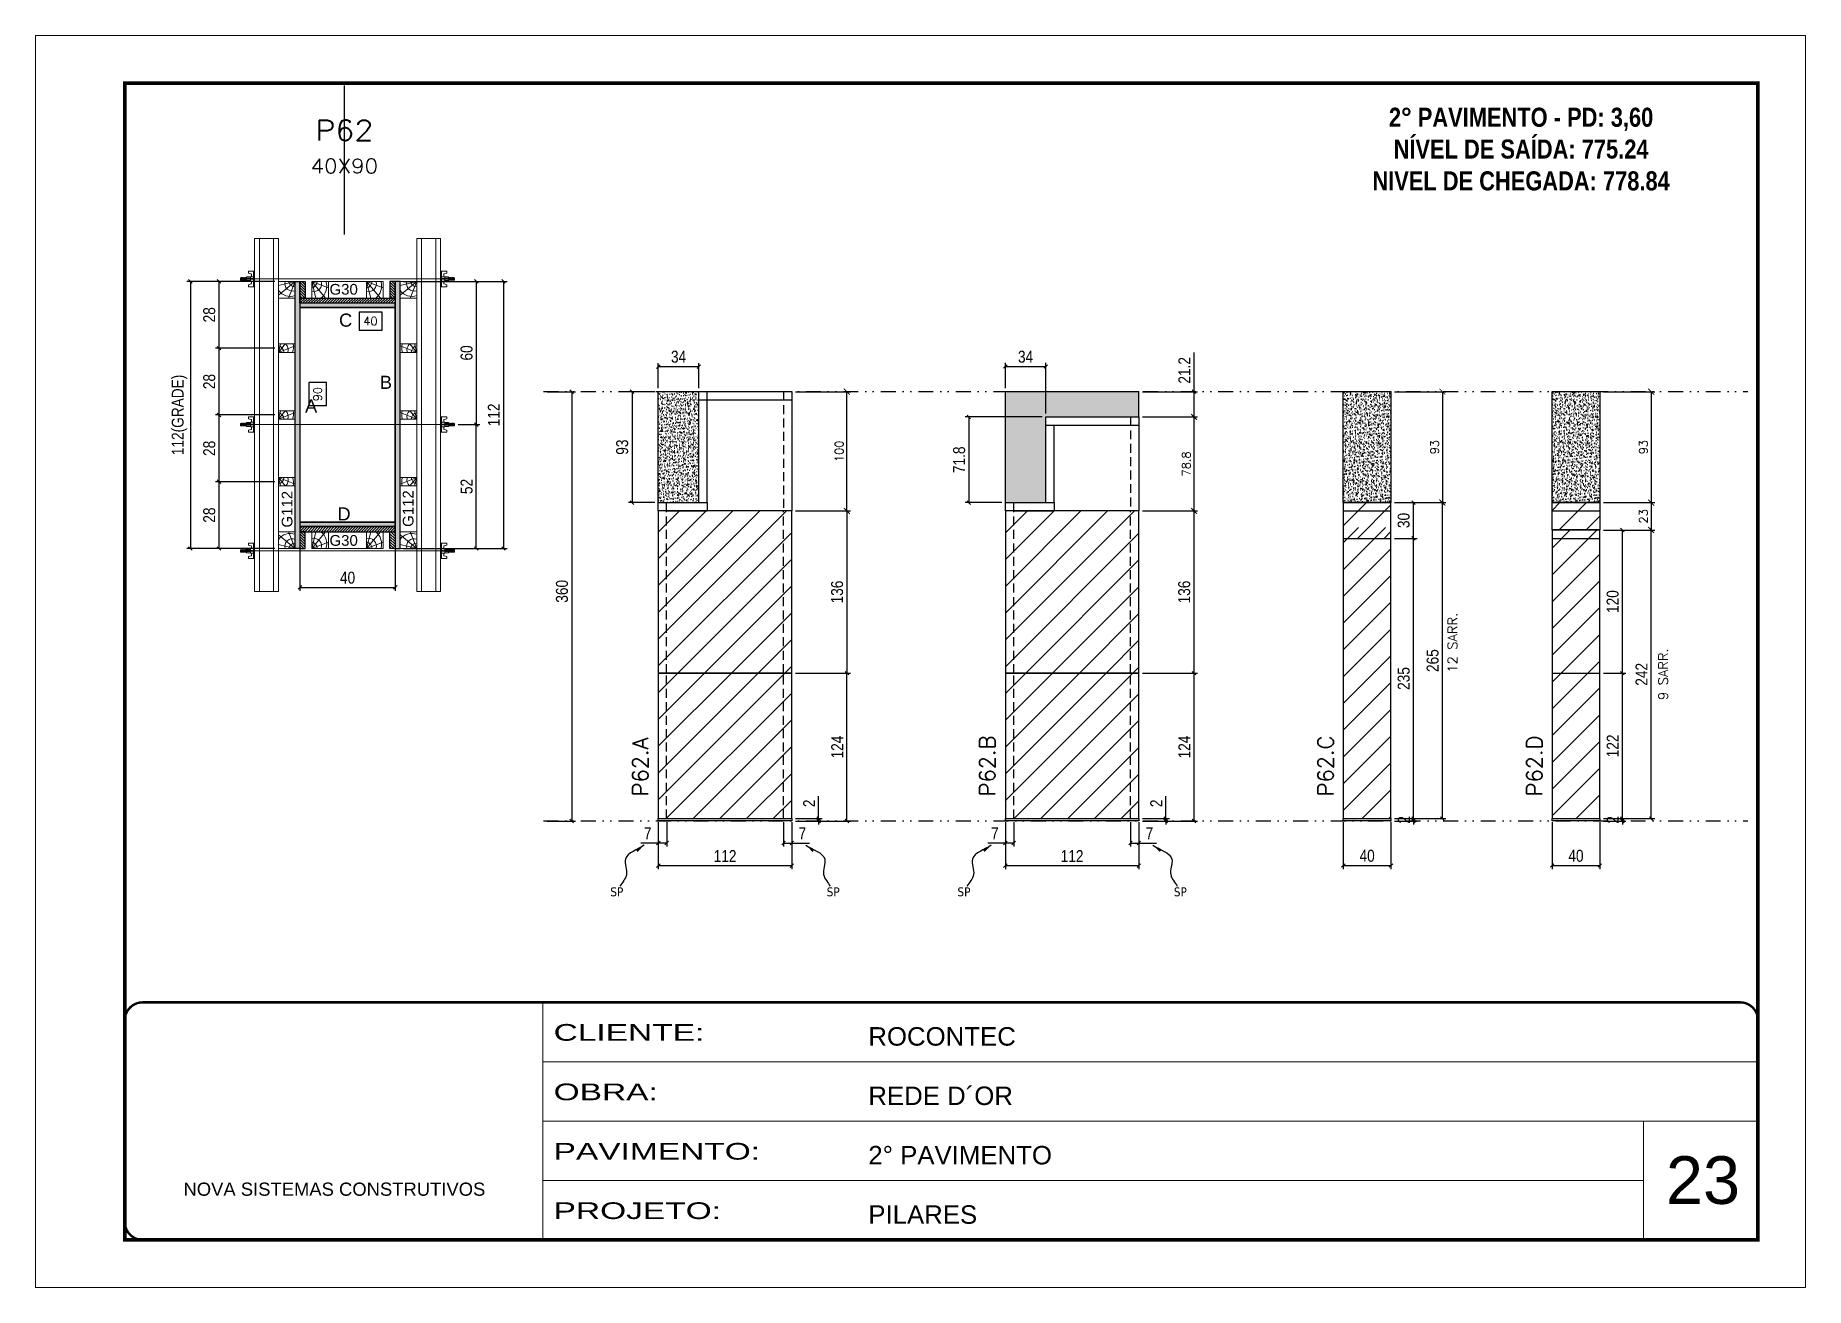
# Model space of a CAD drawing. Extents: x 2949 to 9203, y -16089 to 12527.
# Drawn here: x 6133 to 7618, y 5734 to 6784 of the extents above; entities that cross this region are included whole.
import ezdxf
from ezdxf.enums import TextEntityAlignment as Align

# ---------------------------------------------------------------- set-up
doc = ezdxf.new("R2010")
doc.units = 0
for name, pattern in [('CONTINUO', [0]), ('DASHED', [0.75, 0.5, -0.25]), ('DIVIDE2', [0.625, 0.25, -0.125, 0, -0.125, 0, -0.125]), ('HIDDEN', [0.375, 0.25, -0.125])]:
    doc.linetypes.add(name, pattern=pattern)
for name, color, linetype, lineweight in [('CARIMBO', 255, 'Continuous', 9), ('Folhas', 255, 'Continuous', 9), ('Hachura', 251, 'Continuous', 9), ('Madeira', 126, 'Continuous', 18), ('Perfil Metálico', 224, 'Continuous', 18), ('SARRAFO DE PRESSAO', 251, 'DASHED', 9), ('Texto Seção', 7, 'Continuous', 15)]:
    doc.layers.add(name, color=color, linetype=linetype, lineweight=lineweight)
for name, color, linetype in [('CHAPA', 1, 'Continuous'), ('COTA', 241, 'Continuous'), ('cotas', 4, 'Continuous'), ('MEIO_PONT', 93, 'Continuous'), ('NOMENCLATURA', 7, 'Continuous'), ('Nível', 160, 'Continuous'), ('Painéis', 200, 'Continuous'), ('SARR_2.2x7', 40, 'Continuous'), ('SARRAFO', 251, 'Continuous'), ('Sarrafo de Pressão', 42, 'HIDDEN'), ('texto', 7, 'Continuous'), ('Texto de Titulo', 7, 'Continuous'), ('Texto Qtd Sarr', 242, 'Continuous'), ('TEXTO_GERAL', 7, 'Continuous')]:
    doc.layers.add(name, color=color, linetype=linetype)
doc.styles.add('ARIAL', font='arial.ttf')
doc.styles.add('COTA TECNICA', font='techl___.ttf', dxfattribs={"height": 10})
doc.styles.add('COTA TECNICA 2X', font='techl___.ttf', dxfattribs={"height": 10})
doc.styles.add('COTA TECNICA-50', font='techl___.ttf', dxfattribs={"height": 10})
doc.styles.add('REGUA-120', font='ROMANS.shx', dxfattribs={"height": 15})
doc.styles.add('ROMANC', font='techb___.ttf', dxfattribs={"height": 2.5})
doc.styles.add('ROMANS', font='romans.shx')
doc.styles.add('SANSSERIF', font='sas_____.pfb')
doc.styles.get("Standard").update_dxf_attribs({"font": 'arial.ttf'})
doc.styles.add('Tecnologia', font='')
doc.styles.get('Tecnologia').set_extended_font_data('Forgotten Futurist')
doc.dimstyles.new('COTA PAINEL-50', dxfattribs={"dimtxt": 10, "dimasz": 3, "dimexe": 3, "dimexo": 3, "dimgap": 3, "dimtad": 1, "dimdec": 1, "dimzin": 12, "dimdsep": 46, "dimtxsty": 'COTA TECNICA-50', "dimblk1": 'OBLIQUE', "dimblk2": 'OBLIQUE', "dimsah": 1, "dimcen": 0.9, "dimclrd": 4, "dimclre": 4, "dimclrt": 240, "dimadec": 1, "dimazin": 3, "dimtfac": 1, "dimtdec": 1, "dimtmove": 0, "dimatfit": 3, "dimfxl": 1, "dimtolj": 1, "dimtzin": 12, "dimarcsym": 0})
doc.dimstyles.new('Cota Paínel', dxfattribs={"dimtxt": 7, "dimasz": 5, "dimexe": 3, "dimexo": 3, "dimgap": 3, "dimtad": 1, "dimdec": 1, "dimzin": 12, "dimdsep": 46, "dimtxsty": 'ROMANS', "dimblk": 'ARCHTICK', "dimcen": 0, "dimclrd": 4, "dimclre": 4, "dimclrt": 1, "dimadec": 1, "dimazin": 3, "dimtfac": 1, "dimtdec": 1, "dimtmove": 0, "dimatfit": 3, "dimldrblk": 'OBLIQUE', "dimfxl": 1, "dimtolj": 1, "dimtzin": 12, "dimarcsym": 0})
doc.dimstyles.new('PAINEL', dxfattribs={"dimtxt": 10, "dimasz": 3, "dimexe": 3, "dimexo": 3, "dimgap": 3, "dimtad": 1, "dimdec": 1, "dimzin": 12, "dimdsep": 46, "dimtxsty": 'COTA TECNICA', "dimblk1": 'OBLIQUE', "dimblk2": 'OBLIQUE', "dimsah": 1, "dimcen": 0.9, "dimclrd": 4, "dimclre": 4, "dimclrt": 240, "dimadec": 1, "dimazin": 3, "dimtfac": 1, "dimtdec": 1, "dimtmove": 0, "dimatfit": 3, "dimfxl": 1, "dimtolj": 1, "dimtzin": 12, "dimarcsym": 0})
doc.dimstyles.new('SECAO PILAR', dxfattribs={"dimtxt": 10, "dimasz": 3, "dimexe": 3, "dimexo": 3, "dimgap": 3, "dimtad": 1, "dimdec": 1, "dimlfac": 0.5, "dimzin": 12, "dimdsep": 46, "dimtxsty": 'COTA TECNICA 2X', "dimblk1": 'OBLIQUE', "dimblk2": 'OBLIQUE', "dimsah": 1, "dimcen": 0.9, "dimclrd": 256, "dimclre": 256, "dimclrt": 256, "dimadec": 1, "dimazin": 3, "dimtfac": 1, "dimtdec": 1, "dimtmove": 0, "dimatfit": 3, "dimfxl": 1, "dimtolj": 1, "dimtzin": 12, "dimarcsym": 0})
doc.dimstyles.new('SECÇÃO 2', dxfattribs={"dimtxt": 7, "dimasz": 6, "dimexe": 0.18, "dimexo": 2, "dimgap": -4, "dimtad": 3, "dimdec": 1, "dimlfac": 0.5, "dimzin": 12, "dimdsep": 46, "dimtxsty": 'ROMANS', "dimblk": 'ARCHTICK', "dimcen": 0.09, "dimse1": 1, "dimse2": 1, "dimsd1": 1, "dimsd2": 1, "dimclrd": 180, "dimclre": 5, "dimclrt": 1, "dimadec": 0, "dimazin": 3, "dimtfac": 1, "dimtdec": 1, "dimtofl": 0, "dimtmove": 0, "dimatfit": 3, "dimldrblk": 'ARCHTICK', "dimfxl": 1, "dimtolj": 1, "dimtzin": 0, "dimarcsym": 0})
doc.dimstyles.get("Standard").update_dxf_attribs({"dimtxt": 0.18, "dimasz": 0.18, "dimexe": 0.18, "dimexo": 0.0625, "dimgap": 0.09, "dimtad": 0, "dimtih": 1, "dimtoh": 1, "dimdec": 4, "dimzin": 0, "dimdsep": 46, "dimtxsty": 'Standard', "dimcen": 0.09, "dimadec": 0, "dimazin": 0, "dimtfac": 1, "dimtdec": 4, "dimtofl": 0, "dimtmove": 0, "dimatfit": 3, "dimfxl": 1, "dimtolj": 1, "dimtzin": 0, "dimarcsym": 0})
pattern_1 = [(45, (-126080.4, -22713.47), (-11.2253202, 11.2253202), [])]
pattern_2 = [(50, (0, -20), (5.46554, -0.4781726), [0.5715, -6.2865]), (355, (0, -20), (-1.0573026, 5.7317054), [0.4572, -5.0292175]), (100.451445, (0.4555, -20.04), (4.4082374, 5.2535326), [0.4857003, -5.3427073]), (46.1842, (0, -18.476), (8.132371, -1.26127), [0.85725, -9.42975]), (96.63556, (0.678, -18.581), (7.122124, 7.422784), [0.728551, -8.014068]), (351.18415, (0, -18.476), (7.122124, 7.422784), [0.685799, -7.543792]), (21, (0.762, -18.857), (4.5484317, -3.067956), [0.5715, -6.2865]), (326, (0.762, -18.857), (1.854061, 5.525639), [0.4572, -5.0292]), (71.451445, (1.141, -19.1127), (6.4024926, 2.457683), [0.4857003, -5.342698]), (37.5, (0, -20), (0.0926581, 2.53665117), [0, -4.96824, 0, -5.1054, 0, -5.04825]), (7.5, (0, -20), (2.0045899, 3.00541724), [0, -2.91084, 0, -4.85394, 0, -1.92405]), (327.5, (-1.6993, -20), (4.06771786, -0.1718623), [0, -1.905, 0, -5.9436, 0, -7.8867]), (317.5, (-2.4613, -20), (4.4438754, 0.7627947), [0, -2.4765, 0, -3.94716, 0, -5.6007])]

msp = doc.modelspace()

# ---------------------------------------------------------------- texts
at = {"layer": 'CARIMBO', "style": 'ARIAL'}
msp.add_text('23', height=40, dxfattribs=at).set_placement((7500.39, 5804))
at = {"layer": 'NOMENCLATURA', "color": 2, "insert": (7378.86, 6749.92), "char_height": 16, "attachment_point": 2, "style": 'ROMANC'}
msp.add_mtext_dynamic_manual_height_columns('\\P2° PAVIMENTO - PD: 3,60\\PNÍVEL DE SAÍDA: 775.24\\PNIVEL DE CHEGADA: 778.84', width=300.2766, gutter_width=1, heights=[0], dxfattribs=at)
at = {"layer": 'texto', "color": 0, "char_height": 7.5, "attachment_point": 5}
for insert in [(6620.27, 6065.65), (6801.83, 6065.65), (6911.47, 6065.65), (7093.02, 6065.65)]:
    msp.add_mtext('{\\fTahoma|b0|i0|c0|p34;\\C4;SP}', dxfattribs=dict(at, insert=insert))
at = {"layer": 'Texto Seção', "linetype": 'Continuous', "style": 'ROMANS'}
for s, p in [('12 SARR.', (7325.32, 6249.52)), ('9 SARR.', (7502.04, 6226.6))]:
    msp.add_text(s, height=8, rotation=90, dxfattribs=at).set_placement(p)
at = {"layer": 'Texto Seção', "char_height": 13, "width": 285.3299, "attachment_point": 7, "rotation": 90, "style": 'REGUA-120'}
for s, insert in [('P62.A', (6646.5, 6145.61)), ('P62.B', (6937.58, 6145.61)), ('P62.C', (7221.37, 6145.61)), ('P62.D', (7396.54, 6145.61))]:
    msp.add_mtext(s, dxfattribs=dict(at, insert=insert))
at = {"layer": 'TEXTO_GERAL', "style": 'ARIAL'}
for s, p in [('C', (6392.8, 6545.12)), ('B', (6426.57, 6492.97)), ('A', (6363.85, 6473.06)), ('D', (6391.4, 6382.61))]:
    msp.add_text(s, height=11, dxfattribs=at).set_placement(p, align=Align.MIDDLE_CENTER)
at = {"layer": 'TEXTO_GERAL', "color": 0, "linetype": 'Continuous', "style": 'SANSSERIF'}
for p in [(6343.67, 6371.16), (6445.23, 6371.71)]:
    msp.add_text('G112', height=9, rotation=90, dxfattribs=at).set_placement(p, align=Align.MIDDLE_LEFT)
at = {"layer": 'TEXTO_GERAL', "color": 0, "linetype": 'Continuous', "char_height": 9, "width": 285.3299, "style": 'SANSSERIF'}
for insert, attachment_point in [((6379.25, 6575.47), 1), ((6379.25, 6355.76), 7)]:
    msp.add_mtext('G30', dxfattribs=dict(at, insert=insert, attachment_point=attachment_point))

# ---------------------------------------------------------------- blocks, each defined once
blk = doc.blocks.new('9999999999')
at = {"color": 30, "linetype": 'CONTINUO'}
for p, q in [((98564.6, 34230.2), (98564.6, 34429.4)), ((98564.6, 34379.6), (99584, 34379.6)), ((98564.6, 34329.8), (99488, 34329.8)), ((99584, 34329.8), (99488, 34329.8)), ((99488, 34329.8), (99488, 34230.2)), ((98564.6, 34280), (99488, 34280))]:
    blk.add_line(p, q, dxfattribs=at)
at = {"color": 30, "linetype": 'CONTINUO', "const_width": 2}
blk.add_lwpolyline([(99584, 34230.2), (99584, 34414.4, 0.414214), (99569, 34429.4), (98229, 34429.4, 0.414214), (98214, 34414.4), (98214, 34245.2, 0.414214), (98229, 34230.2), (99584, 34230.2)], format="xyb", dxfattribs=at)
at = {"layer": 'Folhas'}
blk.add_lwpolyline([(98139, 34190.2), (99624, 34190.2), (99624, 35240.2), (98139, 35240.2)], close=True, dxfattribs=at)
at = {"layer": 'Folhas', "color": 30, "const_width": 3}
blk.add_lwpolyline([(98214, 34230.2), (99584, 34230.2), (99584, 35200.2), (98214, 35200.2)], close=True, dxfattribs=at)
at = {"color": 7, "linetype": 'Continuous', "ltscale": 5, "style": 'ARIAL'}
for s, height, p in [('ROCONTEC', 15.48, (98837.7, 34393.1)), ('REDE D´OR', 15.48, (98837.7, 34343.3)), ('2° PAVIMENTO', 15.483, (98837.7, 34293.5)), ('NOVA SISTEMAS CONSTRUTIVOS', 11.059, (98263.2, 34267.2)), ('PILARES', 15.48, (98837.7, 34243.7))]:
    blk.add_text(s, height=height, dxfattribs=at).set_placement(p)
at = {"layer": 'Folhas', "color": 7, "style": 'Tecnologia', "width": 1.5}
for s, p in [('CLIENTE:', (98573.7, 34397.2)), ('OBRA:', (98573.7, 34347.3)), ('PAVIMENTO:', (98573.7, 34297.5)), ('PROJETO:', (98573.7, 34247.7))]:
    blk.add_text(s, height=14, dxfattribs=at).set_placement(p)
blk = doc.blocks.new('*D727')
at = {"layer": 'COTA', "color": 180, "lineweight": -2, "transparency": 16777216}
for p, q in [((6376.8, 6492.8), (6361.8, 6492.8)), ((6361.8, 6492.8), (6361.8, 6473.4)), ((6376.8, 6473.4), (6376.8, 6492.8)), ((6361.8, 6473.4), (6376.8, 6473.4))]:
    blk.add_line(p, q, dxfattribs=at)
at = {"layer": 'Defpoints', "color": 0, "transparency": 16777216}
for p in [(6354.4, 6555.6), (6354.4, 6375.6), (6380.8, 6375.6)]:
    blk.add_point(p, dxfattribs=at)
at = {"layer": 'COTA', "color": 1, "transparency": 16777216, "insert": (6369.3, 6483.1), "char_height": 7, "attachment_point": 5, "rotation": 90, "style": 'ROMANS'}
blk.add_mtext('\\A1;90', dxfattribs=at)
blk = doc.blocks.new('_ArchTick')
at = {"color": 0, "linetype": 'ByBlock', "const_width": 0.15}
blk.add_lwpolyline([(-0.5, -0.5), (0.5, 0.5)], dxfattribs=at)
blk = doc.blocks.new('_Oblique')
at = {"color": 0, "linetype": 'ByBlock', "lineweight": -2}
blk.add_line((-0.5, -0.5), (0.5, 0.5), dxfattribs=at)
blk = doc.blocks.new('*D728')
at = {"layer": 'COTA', "lineweight": -2, "transparency": 16777216}
for p, q in [((6441.4, 6577.6), (6528.2, 6577.6)), ((6525.2, 6577.6), (6525.2, 6353.6)), ((6441.4, 6353.6), (6528.2, 6353.6))]:
    blk.add_line(p, q, dxfattribs=at)
at = {"layer": 'Defpoints', "color": 0, "transparency": 16777216}
for p in [(6438.4, 6577.6), (6438.4, 6353.6), (6525.2, 6353.6)]:
    blk.add_point(p, dxfattribs=at)
at = {"layer": 'COTA', "lineweight": -2, "transparency": 16777216, "xscale": 3, "yscale": 3, "zscale": 3}
for p, rotation in [((6525.2, 6577.6), 90), ((6525.2, 6353.6), 270)]:
    blk.add_blockref('_Oblique', p, dxfattribs=dict(at, rotation=rotation))
at = {"layer": 'COTA', "transparency": 16777216, "insert": (6517.1, 6465.6), "char_height": 10, "attachment_point": 5, "rotation": 90, "style": 'COTA TECNICA 2X'}
blk.add_mtext('\\A1;112', dxfattribs=at)
blk = doc.blocks.new('*D729')
at = {"layer": 'COTA', "lineweight": -2, "transparency": 16777216}
for p, q in [((6475.4, 6577.6), (6505.4, 6577.6)), ((6502.4, 6577.6), (6502.4, 6457.5)), ((6487.2, 6457.5), (6505.4, 6457.5))]:
    blk.add_line(p, q, dxfattribs=at)
at = {"layer": 'Defpoints', "color": 0, "transparency": 16777216}
for p in [(6472.4, 6577.6), (6484.2, 6457.5), (6502.4, 6457.5)]:
    blk.add_point(p, dxfattribs=at)
at = {"layer": 'COTA', "lineweight": -2, "transparency": 16777216, "xscale": 3, "yscale": 3, "zscale": 3}
for p, rotation in [((6502.4, 6577.6), 90), ((6502.4, 6457.5), 270)]:
    blk.add_blockref('_Oblique', p, dxfattribs=dict(at, rotation=rotation))
at = {"layer": 'COTA', "transparency": 16777216, "insert": (6494.3, 6517.6), "char_height": 10, "attachment_point": 5, "rotation": 90, "style": 'COTA TECNICA 2X'}
blk.add_mtext('\\A1;60', dxfattribs=at)
blk = doc.blocks.new('*D730')
at = {"layer": 'COTA', "lineweight": -2, "transparency": 16777216}
for p, q in [((6487.2, 6457.5), (6505.4, 6457.5)), ((6502.4, 6353.6), (6502.4, 6457.5)), ((6475.4, 6353.6), (6505.4, 6353.6))]:
    blk.add_line(p, q, dxfattribs=at)
at = {"layer": 'Defpoints', "color": 0, "transparency": 16777216}
for p in [(6484.2, 6457.5), (6502.4, 6457.5), (6472.4, 6353.6)]:
    blk.add_point(p, dxfattribs=at)
at = {"layer": 'COTA', "lineweight": -2, "transparency": 16777216, "xscale": 3, "yscale": 3, "zscale": 3}
for p, rotation in [((6502.4, 6457.5), 90), ((6502.4, 6353.6), 270)]:
    blk.add_blockref('_Oblique', p, dxfattribs=dict(at, rotation=rotation))
at = {"layer": 'COTA', "transparency": 16777216, "insert": (6494.3, 6405.6), "char_height": 10, "attachment_point": 5, "rotation": 90, "style": 'COTA TECNICA 2X'}
blk.add_mtext('\\A1;52', dxfattribs=at)
blk = doc.blocks.new('*D731')
at = {"layer": 'COTA', "color": 180, "lineweight": -2, "transparency": 16777216}
for p, q in [((6423.3, 6551.8), (6404, 6551.8)), ((6404, 6551.8), (6404, 6536.8)), ((6423.3, 6536.8), (6423.3, 6551.8)), ((6404, 6536.8), (6423.3, 6536.8))]:
    blk.add_line(p, q, dxfattribs=at)
at = {"layer": 'Defpoints', "color": 0, "transparency": 16777216}
for p in [(6354.4, 6555.6), (6434.4, 6555.6), (6434.4, 6532.8)]:
    blk.add_point(p, dxfattribs=at)
at = {"layer": 'COTA', "color": 1, "transparency": 16777216, "insert": (6413.6, 6544.3), "char_height": 7, "attachment_point": 5, "style": 'ROMANS'}
blk.add_mtext('\\A1;40', dxfattribs=at)
blk = doc.blocks.new('titulo1')
at = {"layer": 'Defpoints', "color": 252, "linetype": 'HIDDEN', "ltscale": 2}
blk.add_line((0, 0), (0, 125), dxfattribs=at)
at = {"layer": 'Defpoints', "style": 'ROMANS', "oblique": 15}
blk.add_attdef('FOLHA', text='', height=10, dxfattribs=at).set_placement((0, 15.6), align=Align.MIDDLE_CENTER)
at = {"layer": 'Texto Qtd Sarr', "color": 3, "style": 'ROMANS', "oblique": 15}
for tag, height, p in [('TITULO', 17, (0, 71.4)), ('SEÇÃO', 12, (0, 41.5))]:
    blk.add_attdef(tag, text='', height=height, dxfattribs=at).set_placement(p, align=Align.MIDDLE_CENTER)
blk = doc.blocks.new('PONTALETE')
at = {"layer": 'Madeira'}
for q in [(2.71, 7), (7, 5.76), (7, 1.74)]:
    blk.add_line((0, 0), q, dxfattribs=at)
blk.add_lwpolyline([(0, 0), (7, 0), (7, 7), (0, 7)], close=True, dxfattribs=at)
for centre, radius, start, end in [((2.04, 0.06), 6.23, 37.28179, 109.09128), ((1.09, 0.9), 3.19, 343.60304, 109.98471), ((-0.21, -0.78), 3.09, 14.63219, 86.0383)]:
    blk.add_arc(centre, radius, start, end, dxfattribs=at)
blk = doc.blocks.new('*D732')
at = {"layer": 'COTA', "lineweight": -2, "transparency": 16777216}
for p, q in [((6333.4, 6577.6), (6259.6, 6577.6)), ((6262.6, 6577.6), (6262.6, 6353.6)), ((6333.4, 6353.6), (6259.6, 6353.6))]:
    blk.add_line(p, q, dxfattribs=at)
at = {"layer": 'Defpoints', "color": 0, "transparency": 16777216}
for p in [(6336.4, 6577.6), (6262.6, 6353.6), (6336.4, 6353.6)]:
    blk.add_point(p, dxfattribs=at)
at = {"layer": 'COTA', "lineweight": -2, "transparency": 16777216, "xscale": 3, "yscale": 3, "zscale": 3}
for p, rotation in [((6262.6, 6577.6), 90), ((6262.6, 6353.6), 270)]:
    blk.add_blockref('_Oblique', p, dxfattribs=dict(at, rotation=rotation))
at = {"layer": 'COTA', "transparency": 16777216, "insert": (6253.4, 6465.6), "char_height": 10, "attachment_point": 5, "rotation": 90, "style": 'COTA TECNICA 2X'}
blk.add_mtext('\\A1;112(GRADE)', dxfattribs=at)
blk = doc.blocks.new('*D733')
at = {"layer": 'COTA', "lineweight": -2, "transparency": 16777216}
for p, q in [((6333.4, 6409.6), (6283.5, 6409.6)), ((6286.5, 6409.6), (6286.5, 6353.6)), ((6333.4, 6353.6), (6283.5, 6353.6))]:
    blk.add_line(p, q, dxfattribs=at)
at = {"layer": 'Defpoints', "color": 0, "transparency": 16777216}
for p in [(6336.4, 6409.6), (6286.5, 6353.6), (6336.4, 6353.6)]:
    blk.add_point(p, dxfattribs=at)
at = {"layer": 'COTA', "lineweight": -2, "transparency": 16777216, "xscale": 3, "yscale": 3, "zscale": 3}
for p, rotation in [((6286.5, 6409.6), 90), ((6286.5, 6353.6), 270)]:
    blk.add_blockref('_Oblique', p, dxfattribs=dict(at, rotation=rotation))
at = {"layer": 'COTA', "transparency": 16777216, "insert": (6278.4, 6381.6), "char_height": 10, "attachment_point": 5, "rotation": 90, "style": 'COTA TECNICA 2X'}
blk.add_mtext('\\A1;28', dxfattribs=at)
blk = doc.blocks.new('MEIO PONTALETE')
at = {"layer": 'Madeira'}
for q in [(2.71, 7), (3.5, 2.88), (3.5, 0.87)]:
    blk.add_line((0, 0), q, dxfattribs=at)
blk.add_lwpolyline([(0, 0), (3.5, 0), (3.5, 7), (0, 7)], close=True, dxfattribs=at)
for centre, radius, start, end in [((2.04, 0.06), 6.23, 76.44987, 109.09128), ((1.09, 0.9), 3.19, 40.90626, 109.98471), ((-0.21, -0.78), 3.09, 14.63219, 86.0383)]:
    blk.add_arc(centre, radius, start, end, dxfattribs=at)
blk = doc.blocks.new('C')
at = {"layer": 'Hachura', "color": 0}
for p, q in [((0, 3.22), (0, -3.22)), ((0.45, 3.22), (0, 3.22)), ((0.46, 3.16), (0, 3.16)), ((0.46, 3.05), (0, 3.05)), ((0.46, 2.88), (0, 2.88)), ((0, 2.75), (0, -1.16)), ((0.46, 2.65), (0, 2.65)), ((0.46, 2.23), (0, 2.23)), ((0.46, 1.51), (0, 1.51)), ((0.39, 0.49), (0.17, 0.49)), ((0.45, -3.23), (0.45, 3.22)), ((0.45, 3.22), (2.58, 3.22)), ((1.74, 0.97), (0.45, 0.97)), ((1.45, 0.1), (0.45, 0.1)), ((1.35, 1.94), (1.35, 0.96)), ((2.58, 2.39), (1.47, 2.09)), ((1.74, -0.97), (1.74, 0.97)), ((1.74, 0.97), (1.74, 0.84)), ((1.74, 0.97), (1.74, 0.84)), ((1.74, 0.84), (3.35, 0.84)), ((3.35, 0.45), (1.74, 0.45)), ((2.58, 3.22), (2.58, 2.39)), ((3.32, 0.84), (3.32, -0.84)), ((3.35, 0.84), (3.35, -0.84)), ((3.68, 0.45), (3.35, 0.45)), ((3.84, -0.52), (3.35, 0.45)), ((3.35, 0.06), (3.67, -0.57)), ((3.68, 0.45), (4.16, -0.52)), ((3.72, 0.5), (4.25, -0.57)), ((4.37, -0.55), (3.83, 0.53)), ((4.15, 0.45), (3.93, 0.45)), ((4.42, -0.52), (3.93, 0.45)), ((4.15, 0.45), (4.26, 0.45)), ((4.26, 0.45), (4.74, -0.52)), ((4.3, 0.5), (4.83, -0.57)), ((4.95, -0.55), (4.41, 0.53)), ((4.51, 0.45), (4.84, 0.45)), ((5, -0.52), (4.51, 0.45)), ((4.84, 0.45), (5.32, -0.52)), ((4.88, 0.5), (5.41, -0.57)), ((5.53, -0.55), (4.99, 0.53)), ((5.58, -0.52), (5.09, 0.45)), ((5.42, 0.45), (5.09, 0.45)), ((5.58, -0.52), (5.09, 0.45)), ((5.42, 0.45), (5.74, -0.19)), ((5.46, 0.5), (5.74, -0.07)), ((5.74, 0.19), (5.57, 0.53)), ((5.74, 0.32), (5.68, 0.45)), ((5.68, 0.45), (5.74, 0.45)), ((5.74, 0.45), (5.9, 0.29)), ((5.74, 0.45), (5.74, -0.52)), ((5.9, -0.36), (5.9, 0.29)), ((0.45, 0), (0, 0)), ((0.46, -1.52), (0, -1.52)), ((0.46, -2.23), (0, -2.23)), ((0.46, -2.65), (0, -2.65)), ((0.46, -2.88), (0, -2.88)), ((0.46, -3.05), (0, -3.05)), ((0.46, -3.16), (0, -3.16)), ((0, -3.22), (2.57, -3.22)), ((0.08, -0.48), (0.29, -0.48)), ((0.29, -0.48), (0.4, -0.48)), ((0.45, 0), (0.45, -0.97)), ((0.45, -0.16), (1.45, -0.16)), ((0.45, -0.65), (0.45, -0.32)), ((0.45, -3.23), (0.45, -0.65)), ((0.45, -0.97), (1.74, -0.97)), ((1.35, -1.94), (1.35, -0.97)), ((2.58, -2.39), (1.47, -2.1)), ((3.35, -0.32), (1.74, -0.32)), ((3.35, -0.84), (1.74, -0.84)), ((2.58, -3.23), (2.58, -2.39)), ((3.35, -0.07), (3.58, -0.52)), ((3.35, -0.52), (3.58, -0.52)), ((3.84, -0.52), (4.16, -0.52)), ((4.42, -0.52), (4.74, -0.52)), ((4.63, -0.52), (4.74, -0.52)), ((5, -0.52), (5.32, -0.52)), ((5.58, -0.52), (5.74, -0.52)), ((5.74, -0.52), (5.9, -0.36)), ((5.74, -0.52), (5.74, -0.52))]:
    blk.add_line(p, q, dxfattribs=at)
for centre, radius, start, end in [((1.52, 1.94), 0.161, 104.74356, 180), ((1.44, -0.03), 0.129, 272.69497, 87.30503), ((3.81, 0.39), 0.143, 25.56881, 154.43119), ((4.39, 0.39), 0.143, 25.56881, 154.43119), ((4.97, 0.39), 0.143, 25.56881, 154.43119), ((5.55, 0.39), 0.143, 25.56881, 154.43119), ((0.17, -0.37), 0.174, 221.74404, 317.85924), ((1.52, -1.94), 0.161, 180, 255.25644), ((3.71, -0.4), 0.174, 222.14076, 318.25596), ((4.29, -0.4), 0.174, 222.14076, 318.25596), ((4.87, -0.4), 0.174, 222.14076, 318.25596), ((5.45, -0.4), 0.174, 222.14076, 318.25596), ((5.61, -0.4), 0.174, 317.85924, 318.25596)]:
    blk.add_arc(centre, radius, start, end, dxfattribs=at)
blk = doc.blocks.new('*D734')
at = {"layer": 'COTA', "lineweight": -2, "transparency": 16777216}
for p, q in [((6333.4, 6577.6), (6283.5, 6577.6)), ((6286.5, 6577.6), (6286.5, 6521.6)), ((6333.4, 6521.6), (6283.5, 6521.6))]:
    blk.add_line(p, q, dxfattribs=at)
at = {"layer": 'Defpoints', "color": 0, "transparency": 16777216}
for p in [(6336.4, 6577.6), (6286.5, 6521.6), (6336.4, 6521.6)]:
    blk.add_point(p, dxfattribs=at)
at = {"layer": 'COTA', "lineweight": -2, "transparency": 16777216, "xscale": 3, "yscale": 3, "zscale": 3}
for p, rotation in [((6286.5, 6577.6), 90), ((6286.5, 6521.6), 270)]:
    blk.add_blockref('_Oblique', p, dxfattribs=dict(at, rotation=rotation))
at = {"layer": 'COTA', "transparency": 16777216, "insert": (6278.4, 6549.6), "char_height": 10, "attachment_point": 5, "rotation": 90, "style": 'COTA TECNICA 2X'}
blk.add_mtext('\\A1;28', dxfattribs=at)
blk = doc.blocks.new('*D735')
at = {"layer": 'COTA', "lineweight": -2, "transparency": 16777216}
for p, q in [((6333.4, 6521.6), (6283.5, 6521.6)), ((6286.5, 6521.6), (6286.5, 6465.6)), ((6333.4, 6465.6), (6283.5, 6465.6))]:
    blk.add_line(p, q, dxfattribs=at)
at = {"layer": 'Defpoints', "color": 0, "transparency": 16777216}
for p in [(6336.4, 6521.6), (6286.5, 6465.6), (6336.4, 6465.6)]:
    blk.add_point(p, dxfattribs=at)
at = {"layer": 'COTA', "lineweight": -2, "transparency": 16777216, "xscale": 3, "yscale": 3, "zscale": 3}
for p, rotation in [((6286.5, 6521.6), 90), ((6286.5, 6465.6), 270)]:
    blk.add_blockref('_Oblique', p, dxfattribs=dict(at, rotation=rotation))
at = {"layer": 'COTA', "transparency": 16777216, "insert": (6278.4, 6493.6), "char_height": 10, "attachment_point": 5, "rotation": 90, "style": 'COTA TECNICA 2X'}
blk.add_mtext('\\A1;28', dxfattribs=at)
blk = doc.blocks.new('*D747')
at = {"layer": 'COTA', "lineweight": -2, "transparency": 16777216}
for p, q in [((6354.4, 6369), (6354.4, 6318)), ((6434.4, 6369), (6434.4, 6318)), ((6354.4, 6321), (6434.4, 6321))]:
    blk.add_line(p, q, dxfattribs=at)
at = {"layer": 'Defpoints', "color": 0, "transparency": 16777216}
for p in [(6354.4, 6372), (6434.4, 6372), (6434.4, 6321)]:
    blk.add_point(p, dxfattribs=at)
at = {"layer": 'COTA', "lineweight": -2, "transparency": 16777216, "xscale": 3, "yscale": 3, "zscale": 3, "rotation": 180}
blk.add_blockref('_Oblique', (6354.4, 6321), dxfattribs=at)
at = {"layer": 'COTA', "lineweight": -2, "transparency": 16777216, "xscale": 3, "yscale": 3, "zscale": 3}
blk.add_blockref('_Oblique', (6434.4, 6321), dxfattribs=at)
at = {"layer": 'COTA', "transparency": 16777216, "insert": (6394.4, 6329.1), "char_height": 10, "attachment_point": 5, "style": 'COTA TECNICA 2X'}
blk.add_mtext('\\A1;40', dxfattribs=at)
blk = doc.blocks.new('*D736')
at = {"layer": 'COTA', "color": 4, "lineweight": -2, "transparency": 16777216}
for p, q in [((7229.7, 6124.1), (7229.7, 6084.8)), ((7269.7, 6124.1), (7269.7, 6084.8)), ((7229.7, 6087.8), (7269.7, 6087.8))]:
    blk.add_line(p, q, dxfattribs=at)
at = {"layer": 'Defpoints', "color": 0, "transparency": 16777216}
for p in [(7229.7, 6127.1), (7269.7, 6127.1), (7269.7, 6087.8)]:
    blk.add_point(p, dxfattribs=at)
at = {"layer": 'COTA', "color": 4, "lineweight": -2, "transparency": 16777216, "xscale": 3, "yscale": 3, "zscale": 3, "rotation": 180}
blk.add_blockref('_Oblique', (7229.7, 6087.8), dxfattribs=at)
at = {"layer": 'COTA', "color": 4, "lineweight": -2, "transparency": 16777216, "xscale": 3, "yscale": 3, "zscale": 3}
blk.add_blockref('_Oblique', (7269.7, 6087.8), dxfattribs=at)
at = {"layer": 'COTA', "color": 240, "transparency": 16777216, "insert": (7249.7, 6095.9), "char_height": 10, "attachment_point": 5, "style": 'COTA TECNICA'}
blk.add_mtext('\\A1;40', dxfattribs=at)
blk = doc.blocks.new('*D713')
at = {"layer": 'COTA', "color": 4, "lineweight": -2, "transparency": 16777216}
for p, q in [((7272.7, 6127.1), (7291.6, 6127.1)), ((7272.7, 6125.1), (7291.6, 6125.1)), ((7288.6, 6127.1), (7288.6, 6130.1)), ((7288.6, 6125.1), (7288.6, 6127.1)), ((7288.6, 6125.1), (7288.6, 6122.1))]:
    blk.add_line(p, q, dxfattribs=at)
at = {"layer": 'Defpoints', "color": 0, "transparency": 16777216}
for p in [(7269.7, 6127.1), (7269.7, 6125.1), (7288.6, 6127.1)]:
    blk.add_point(p, dxfattribs=at)
at = {"layer": 'COTA', "color": 4, "lineweight": -2, "transparency": 16777216, "xscale": 3, "yscale": 3, "zscale": 3}
for p, rotation in [((7288.6, 6127.1), 270), ((7288.6, 6125.1), 90)]:
    blk.add_blockref('_Oblique', p, dxfattribs=dict(at, rotation=rotation))
at = {"layer": 'COTA', "color": 240, "transparency": 16777216, "insert": (7280.6, 6126.1), "char_height": 10, "attachment_point": 5, "rotation": 90, "style": 'COTA TECNICA-50'}
blk.add_mtext('\\A1;2', dxfattribs=at)
blk = doc.blocks.new('*D743')
at = {"layer": 'COTA', "color": 4, "linetype": 'ByBlock', "lineweight": -2, "transparency": 16777216}
for p, q in [((7272.7, 6392.1), (7315.8, 6392.1)), ((7312.8, 6127.1), (7312.8, 6392.1)), ((7272.7, 6127.1), (7315.8, 6127.1))]:
    blk.add_line(p, q, dxfattribs=at)
at = {"layer": 'Defpoints', "color": 0, "linetype": 'ByBlock', "transparency": 16777216}
for p in [(7269.7, 6392.1), (7312.8, 6392.1), (7269.7, 6127.1)]:
    blk.add_point(p, dxfattribs=at)
at = {"layer": 'COTA', "color": 4, "linetype": 'ByBlock', "lineweight": -2, "transparency": 16777216, "xscale": 3, "yscale": 3, "zscale": 3}
for p, rotation in [((7312.8, 6392.1), 90), ((7312.8, 6127.1), 270)]:
    blk.add_blockref('_Oblique', p, dxfattribs=dict(at, rotation=rotation))
at = {"layer": 'COTA', "color": 240, "linetype": 'ByBlock', "transparency": 16777216, "insert": (7304.7, 6259.6), "char_height": 10, "attachment_point": 5, "rotation": 90, "style": 'COTA TECNICA'}
blk.add_mtext('\\A1;265', dxfattribs=at)
blk = doc.blocks.new('*D744')
at = {"layer": 'cotas', "color": 4, "linetype": 'ByBlock', "lineweight": -2, "transparency": 16777216}
for p, q in [((6561.8, 6485.1), (6585.5, 6485.1)), ((6582.5, 6485.1), (6582.5, 6125.1)), ((6561.8, 6125.1), (6585.5, 6125.1))]:
    blk.add_line(p, q, dxfattribs=at)
at = {"layer": 'Defpoints', "color": 0, "linetype": 'ByBlock', "transparency": 16777216}
for p in [(6558.8, 6485.1), (6558.8, 6125.1), (6582.5, 6125.1)]:
    blk.add_point(p, dxfattribs=at)
at = {"layer": 'cotas', "color": 4, "linetype": 'ByBlock', "lineweight": -2, "transparency": 16777216, "xscale": 3, "yscale": 3, "zscale": 3}
for p, rotation in [((6582.5, 6485.1), 90), ((6582.5, 6125.1), 270)]:
    blk.add_blockref('_Oblique', p, dxfattribs=dict(at, rotation=rotation))
at = {"layer": 'cotas', "color": 240, "linetype": 'ByBlock', "transparency": 16777216, "insert": (6574.3, 6317.7), "char_height": 10, "attachment_point": 5, "rotation": 90, "style": 'COTA TECNICA'}
blk.add_mtext('\\A1;360', dxfattribs=at)
blk = doc.blocks.new('*D714')
at = {"layer": 'COTA', "color": 4, "lineweight": -2, "transparency": 16777216}
for p, q in [((6655.1, 6124.1), (6655.1, 6084.7)), ((6767.1, 6124.1), (6767.1, 6084.7)), ((6655.1, 6087.7), (6767.1, 6087.7))]:
    blk.add_line(p, q, dxfattribs=at)
at = {"layer": 'Defpoints', "color": 0, "transparency": 16777216}
for p in [(6655.1, 6127.1), (6767.1, 6127.1), (6767.1, 6087.7)]:
    blk.add_point(p, dxfattribs=at)
at = {"layer": 'COTA', "color": 4, "lineweight": -2, "transparency": 16777216, "xscale": 3, "yscale": 3, "zscale": 3, "rotation": 180}
blk.add_blockref('_Oblique', (6655.1, 6087.7), dxfattribs=at)
at = {"layer": 'COTA', "color": 4, "lineweight": -2, "transparency": 16777216, "xscale": 3, "yscale": 3, "zscale": 3}
blk.add_blockref('_Oblique', (6767.1, 6087.7), dxfattribs=at)
at = {"layer": 'COTA', "color": 240, "transparency": 16777216, "insert": (6711.1, 6095.7), "char_height": 10, "attachment_point": 5, "style": 'COTA TECNICA'}
blk.add_mtext('\\A1;112', dxfattribs=at)
blk = doc.blocks.new('*D715')
at = {"layer": 'COTA', "color": 4, "lineweight": -2, "transparency": 16777216}
for p, q in [((6655.1, 6122.1), (6655.1, 6103.6)), ((6662.1, 6124.1), (6662.1, 6103.6)), ((6655.1, 6106.6), (6640.3, 6106.6)), ((6662.1, 6106.6), (6655.1, 6106.6))]:
    blk.add_line(p, q, dxfattribs=at)
at = {"layer": 'Defpoints', "color": 0, "transparency": 16777216}
for p in [(6655.1, 6125.1), (6662.1, 6127.1), (6655.1, 6106.6)]:
    blk.add_point(p, dxfattribs=at)
at = {"layer": 'COTA', "color": 4, "lineweight": -2, "transparency": 16777216, "xscale": 3, "yscale": 3, "zscale": 3, "rotation": 180}
blk.add_blockref('_Oblique', (6655.1, 6106.6), dxfattribs=at)
at = {"layer": 'COTA', "color": 4, "lineweight": -2, "transparency": 16777216, "xscale": 3, "yscale": 3, "zscale": 3}
blk.add_blockref('_Oblique', (6662.1, 6106.6), dxfattribs=at)
at = {"layer": 'COTA', "color": 240, "transparency": 16777216, "insert": (6646.2, 6114.7), "char_height": 10, "attachment_point": 5, "style": 'COTA TECNICA-50'}
blk.add_mtext('\\A1;7', dxfattribs=at)
blk = doc.blocks.new('*D716')
at = {"layer": 'COTA', "color": 4, "lineweight": -2, "transparency": 16777216}
for p, q in [((6760.1, 6124.1), (6760.1, 6103.6)), ((6767.1, 6122.1), (6767.1, 6103.6)), ((6760.1, 6106.6), (6767.1, 6106.6)), ((6767.1, 6106.6), (6781.8, 6106.6))]:
    blk.add_line(p, q, dxfattribs=at)
at = {"layer": 'Defpoints', "color": 0, "transparency": 16777216}
for p in [(6760.1, 6127.1), (6767.1, 6125.1), (6767.1, 6106.6)]:
    blk.add_point(p, dxfattribs=at)
at = {"layer": 'COTA', "color": 4, "lineweight": -2, "transparency": 16777216, "xscale": 3, "yscale": 3, "zscale": 3, "rotation": 180}
blk.add_blockref('_Oblique', (6760.1, 6106.6), dxfattribs=at)
at = {"layer": 'COTA', "color": 4, "lineweight": -2, "transparency": 16777216, "xscale": 3, "yscale": 3, "zscale": 3}
blk.add_blockref('_Oblique', (6767.1, 6106.6), dxfattribs=at)
at = {"layer": 'COTA', "color": 240, "transparency": 16777216, "insert": (6775.9, 6114.7), "char_height": 10, "attachment_point": 5, "style": 'COTA TECNICA-50'}
blk.add_mtext('\\A1;7', dxfattribs=at)
blk = doc.blocks.new('*D717')
at = {"layer": 'COTA', "color": 4, "lineweight": -2, "transparency": 16777216}
for p, q in [((6770.1, 6249.1), (6816.3, 6249.1)), ((6813.3, 6125.1), (6813.3, 6249.1)), ((6770.1, 6125.1), (6816.3, 6125.1))]:
    blk.add_line(p, q, dxfattribs=at)
at = {"layer": 'Defpoints', "color": 0, "transparency": 16777216}
for p in [(6767.1, 6249.1), (6813.3, 6249.1), (6767.1, 6125.1)]:
    blk.add_point(p, dxfattribs=at)
at = {"layer": 'COTA', "color": 4, "lineweight": -2, "transparency": 16777216, "xscale": 3, "yscale": 3, "zscale": 3}
for p, rotation in [((6813.3, 6249.1), 90), ((6813.3, 6125.1), 270)]:
    blk.add_blockref('_Oblique', p, dxfattribs=dict(at, rotation=rotation))
at = {"layer": 'COTA', "color": 240, "transparency": 16777216, "insert": (6805.2, 6187.1), "char_height": 10, "attachment_point": 5, "rotation": 90, "style": 'COTA TECNICA-50'}
blk.add_mtext('\\A1;124', dxfattribs=at)
blk = doc.blocks.new('*D718')
at = {"layer": 'COTA', "color": 4, "lineweight": -2, "transparency": 16777216}
for p, q in [((6789.6, 6127.1), (6789.6, 6145.9)), ((6770.1, 6127.1), (6792.6, 6127.1)), ((6770.1, 6125.1), (6792.6, 6125.1)), ((6789.6, 6125.1), (6789.6, 6127.1)), ((6789.6, 6125.1), (6789.6, 6122.1))]:
    blk.add_line(p, q, dxfattribs=at)
at = {"layer": 'Defpoints', "color": 0, "transparency": 16777216}
for p in [(6767.1, 6127.1), (6767.1, 6125.1), (6789.6, 6125.1)]:
    blk.add_point(p, dxfattribs=at)
at = {"layer": 'COTA', "color": 4, "lineweight": -2, "transparency": 16777216, "xscale": 3, "yscale": 3, "zscale": 3}
for p, rotation in [((6789.6, 6127.1), 270), ((6789.6, 6125.1), 90)]:
    blk.add_blockref('_Oblique', p, dxfattribs=dict(at, rotation=rotation))
at = {"layer": 'COTA', "color": 240, "transparency": 16777216, "insert": (6781.6, 6139.9), "char_height": 10, "attachment_point": 5, "rotation": 90, "style": 'COTA TECNICA-50'}
blk.add_mtext('\\A1;2', dxfattribs=at)
blk = doc.blocks.new('*D719')
at = {"layer": 'COTA', "color": 4, "linetype": 'ByBlock', "lineweight": -2, "transparency": 16777216}
for p, q in [((6770.1, 6385.1), (6816.3, 6385.1)), ((6813.3, 6385.1), (6813.3, 6249.1)), ((6770.1, 6249.1), (6816.3, 6249.1))]:
    blk.add_line(p, q, dxfattribs=at)
at = {"layer": 'Defpoints', "color": 0, "linetype": 'ByBlock', "transparency": 16777216}
for p in [(6767.1, 6385.1), (6767.1, 6249.1), (6813.3, 6249.1)]:
    blk.add_point(p, dxfattribs=at)
at = {"layer": 'COTA', "color": 4, "linetype": 'ByBlock', "lineweight": -2, "transparency": 16777216, "xscale": 3, "yscale": 3, "zscale": 3}
for p, rotation in [((6813.3, 6385.1), 90), ((6813.3, 6249.1), 270)]:
    blk.add_blockref('_Oblique', p, dxfattribs=dict(at, rotation=rotation))
at = {"layer": 'COTA', "color": 240, "linetype": 'ByBlock', "transparency": 16777216, "insert": (6805.1, 6317.1), "char_height": 10, "attachment_point": 5, "rotation": 90, "style": 'COTA TECNICA'}
blk.add_mtext('\\A1;136', dxfattribs=at)
blk = doc.blocks.new('*D720')
at = {"layer": 'COTA', "color": 4, "lineweight": -2, "transparency": 16777216}
for p, q in [((7404.9, 6124.1), (7404.9, 6084.8)), ((7444.9, 6124.1), (7444.9, 6084.8)), ((7404.9, 6087.8), (7444.9, 6087.8))]:
    blk.add_line(p, q, dxfattribs=at)
at = {"layer": 'Defpoints', "color": 0, "transparency": 16777216}
for p in [(7404.9, 6127.1), (7444.9, 6127.1), (7444.9, 6087.8)]:
    blk.add_point(p, dxfattribs=at)
at = {"layer": 'COTA', "color": 4, "lineweight": -2, "transparency": 16777216, "xscale": 3, "yscale": 3, "zscale": 3, "rotation": 180}
blk.add_blockref('_Oblique', (7404.9, 6087.8), dxfattribs=at)
at = {"layer": 'COTA', "color": 4, "lineweight": -2, "transparency": 16777216, "xscale": 3, "yscale": 3, "zscale": 3}
blk.add_blockref('_Oblique', (7444.9, 6087.8), dxfattribs=at)
at = {"layer": 'COTA', "color": 240, "transparency": 16777216, "insert": (7424.9, 6095.9), "char_height": 10, "attachment_point": 5, "style": 'COTA TECNICA'}
blk.add_mtext('\\A1;40', dxfattribs=at)
blk = doc.blocks.new('*D721')
at = {"layer": 'COTA', "color": 4, "lineweight": -2, "transparency": 16777216}
for p, q in [((7447.9, 6127.1), (7466.8, 6127.1)), ((7447.9, 6125.1), (7466.8, 6125.1)), ((7463.8, 6127.1), (7463.8, 6130.1)), ((7463.8, 6125.1), (7463.8, 6127.1)), ((7463.8, 6125.1), (7463.8, 6122.1))]:
    blk.add_line(p, q, dxfattribs=at)
at = {"layer": 'Defpoints', "color": 0, "transparency": 16777216}
for p in [(7444.9, 6127.1), (7444.9, 6125.1), (7463.8, 6127.1)]:
    blk.add_point(p, dxfattribs=at)
at = {"layer": 'COTA', "color": 4, "lineweight": -2, "transparency": 16777216, "xscale": 3, "yscale": 3, "zscale": 3}
for p, rotation in [((7463.8, 6127.1), 270), ((7463.8, 6125.1), 90)]:
    blk.add_blockref('_Oblique', p, dxfattribs=dict(at, rotation=rotation))
at = {"layer": 'COTA', "color": 240, "transparency": 16777216, "insert": (7455.8, 6126.1), "char_height": 10, "attachment_point": 5, "rotation": 90, "style": 'COTA TECNICA-50'}
blk.add_mtext('\\A1;2', dxfattribs=at)
blk = doc.blocks.new('*D745')
at = {"layer": 'COTA', "color": 4, "linetype": 'ByBlock', "lineweight": -2, "transparency": 16777216}
for p, q in [((7447.9, 6369.1), (7491, 6369.1)), ((7488, 6127.1), (7488, 6369.1)), ((7447.9, 6127.1), (7491, 6127.1))]:
    blk.add_line(p, q, dxfattribs=at)
at = {"layer": 'Defpoints', "color": 0, "linetype": 'ByBlock', "transparency": 16777216}
for p in [(7444.9, 6369.1), (7488, 6369.1), (7444.9, 6127.1)]:
    blk.add_point(p, dxfattribs=at)
at = {"layer": 'COTA', "color": 4, "linetype": 'ByBlock', "lineweight": -2, "transparency": 16777216, "xscale": 3, "yscale": 3, "zscale": 3}
for p, rotation in [((7488, 6369.1), 90), ((7488, 6127.1), 270)]:
    blk.add_blockref('_Oblique', p, dxfattribs=dict(at, rotation=rotation))
at = {"layer": 'COTA', "color": 240, "linetype": 'ByBlock', "transparency": 16777216, "insert": (7479.9, 6248.1), "char_height": 10, "attachment_point": 5, "rotation": 90, "style": 'COTA TECNICA'}
blk.add_mtext('\\A1;242', dxfattribs=at)
blk = doc.blocks.new('*D722')
at = {"layer": 'COTA', "color": 4, "lineweight": -2, "transparency": 16777216}
for p, q in [((6946.2, 6124.1), (6946.2, 6084.7)), ((7058.2, 6124.1), (7058.2, 6084.7)), ((6946.2, 6087.7), (7058.2, 6087.7))]:
    blk.add_line(p, q, dxfattribs=at)
at = {"layer": 'Defpoints', "color": 0, "transparency": 16777216}
for p in [(6946.2, 6127.1), (7058.2, 6127.1), (7058.2, 6087.7)]:
    blk.add_point(p, dxfattribs=at)
at = {"layer": 'COTA', "color": 4, "lineweight": -2, "transparency": 16777216, "xscale": 3, "yscale": 3, "zscale": 3, "rotation": 180}
blk.add_blockref('_Oblique', (6946.2, 6087.7), dxfattribs=at)
at = {"layer": 'COTA', "color": 4, "lineweight": -2, "transparency": 16777216, "xscale": 3, "yscale": 3, "zscale": 3}
blk.add_blockref('_Oblique', (7058.2, 6087.7), dxfattribs=at)
at = {"layer": 'COTA', "color": 240, "transparency": 16777216, "insert": (7002.2, 6095.7), "char_height": 10, "attachment_point": 5, "style": 'COTA TECNICA'}
blk.add_mtext('\\A1;112', dxfattribs=at)
blk = doc.blocks.new('*D723')
at = {"layer": 'COTA', "color": 4, "lineweight": -2, "transparency": 16777216}
for p, q in [((6946.2, 6122.1), (6946.2, 6103.6)), ((6953.2, 6124.1), (6953.2, 6103.6)), ((6946.2, 6106.6), (6931.5, 6106.6)), ((6953.2, 6106.6), (6946.2, 6106.6))]:
    blk.add_line(p, q, dxfattribs=at)
at = {"layer": 'Defpoints', "color": 0, "transparency": 16777216}
for p in [(6946.2, 6125.1), (6953.2, 6127.1), (6946.2, 6106.6)]:
    blk.add_point(p, dxfattribs=at)
at = {"layer": 'COTA', "color": 4, "lineweight": -2, "transparency": 16777216, "xscale": 3, "yscale": 3, "zscale": 3, "rotation": 180}
blk.add_blockref('_Oblique', (6946.2, 6106.6), dxfattribs=at)
at = {"layer": 'COTA', "color": 4, "lineweight": -2, "transparency": 16777216, "xscale": 3, "yscale": 3, "zscale": 3}
blk.add_blockref('_Oblique', (6953.2, 6106.6), dxfattribs=at)
at = {"layer": 'COTA', "color": 240, "transparency": 16777216, "insert": (6937.4, 6114.7), "char_height": 10, "attachment_point": 5, "style": 'COTA TECNICA-50'}
blk.add_mtext('\\A1;7', dxfattribs=at)
blk = doc.blocks.new('*D724')
at = {"layer": 'COTA', "color": 4, "lineweight": -2, "transparency": 16777216}
for p, q in [((7051.2, 6124.1), (7051.2, 6103.6)), ((7058.2, 6122.1), (7058.2, 6103.6)), ((7051.2, 6106.6), (7058.2, 6106.6)), ((7058.2, 6106.6), (7073, 6106.6))]:
    blk.add_line(p, q, dxfattribs=at)
at = {"layer": 'Defpoints', "color": 0, "transparency": 16777216}
for p in [(7051.2, 6127.1), (7058.2, 6125.1), (7058.2, 6106.6)]:
    blk.add_point(p, dxfattribs=at)
at = {"layer": 'COTA', "color": 4, "lineweight": -2, "transparency": 16777216, "xscale": 3, "yscale": 3, "zscale": 3, "rotation": 180}
blk.add_blockref('_Oblique', (7051.2, 6106.6), dxfattribs=at)
at = {"layer": 'COTA', "color": 4, "lineweight": -2, "transparency": 16777216, "xscale": 3, "yscale": 3, "zscale": 3}
blk.add_blockref('_Oblique', (7058.2, 6106.6), dxfattribs=at)
at = {"layer": 'COTA', "color": 240, "transparency": 16777216, "insert": (7067.1, 6114.7), "char_height": 10, "attachment_point": 5, "style": 'COTA TECNICA-50'}
blk.add_mtext('\\A1;7', dxfattribs=at)
blk = doc.blocks.new('*D725')
at = {"layer": 'COTA', "color": 4, "lineweight": -2, "transparency": 16777216}
for p, q in [((7061.2, 6249.1), (7107.5, 6249.1)), ((7104.5, 6125.1), (7104.5, 6249.1)), ((7061.2, 6125.1), (7107.5, 6125.1))]:
    blk.add_line(p, q, dxfattribs=at)
at = {"layer": 'Defpoints', "color": 0, "transparency": 16777216}
for p in [(7058.2, 6249.1), (7104.5, 6249.1), (7058.2, 6125.1)]:
    blk.add_point(p, dxfattribs=at)
at = {"layer": 'COTA', "color": 4, "lineweight": -2, "transparency": 16777216, "xscale": 3, "yscale": 3, "zscale": 3}
for p, rotation in [((7104.5, 6249.1), 90), ((7104.5, 6125.1), 270)]:
    blk.add_blockref('_Oblique', p, dxfattribs=dict(at, rotation=rotation))
at = {"layer": 'COTA', "color": 240, "transparency": 16777216, "insert": (7096.4, 6187.1), "char_height": 10, "attachment_point": 5, "rotation": 90, "style": 'COTA TECNICA-50'}
blk.add_mtext('\\A1;124', dxfattribs=at)
blk = doc.blocks.new('*D726')
at = {"layer": 'COTA', "color": 4, "lineweight": -2, "transparency": 16777216}
for p, q in [((7080.8, 6127.1), (7080.8, 6145.9)), ((7061.2, 6127.1), (7083.8, 6127.1)), ((7061.2, 6125.1), (7083.8, 6125.1)), ((7080.8, 6125.1), (7080.8, 6127.1)), ((7080.8, 6125.1), (7080.8, 6122.1))]:
    blk.add_line(p, q, dxfattribs=at)
at = {"layer": 'Defpoints', "color": 0, "transparency": 16777216}
for p in [(7058.2, 6127.1), (7058.2, 6125.1), (7080.8, 6125.1)]:
    blk.add_point(p, dxfattribs=at)
at = {"layer": 'COTA', "color": 4, "lineweight": -2, "transparency": 16777216, "xscale": 3, "yscale": 3, "zscale": 3}
for p, rotation in [((7080.8, 6127.1), 270), ((7080.8, 6125.1), 90)]:
    blk.add_blockref('_Oblique', p, dxfattribs=dict(at, rotation=rotation))
at = {"layer": 'COTA', "color": 240, "transparency": 16777216, "insert": (7072.8, 6139.9), "char_height": 10, "attachment_point": 5, "rotation": 90, "style": 'COTA TECNICA-50'}
blk.add_mtext('\\A1;2', dxfattribs=at)
blk = doc.blocks.new('*D746')
at = {"layer": 'COTA', "color": 4, "linetype": 'ByBlock', "lineweight": -2, "transparency": 16777216}
for p, q in [((7061.2, 6385.1), (7107.5, 6385.1)), ((7104.5, 6249.1), (7104.5, 6385.1)), ((7061.2, 6249.1), (7107.5, 6249.1))]:
    blk.add_line(p, q, dxfattribs=at)
at = {"layer": 'Defpoints', "color": 0, "linetype": 'ByBlock', "transparency": 16777216}
for p in [(7058.2, 6385.1), (7104.5, 6385.1), (7058.2, 6249.1)]:
    blk.add_point(p, dxfattribs=at)
at = {"layer": 'COTA', "color": 4, "linetype": 'ByBlock', "lineweight": -2, "transparency": 16777216, "xscale": 3, "yscale": 3, "zscale": 3}
for p, rotation in [((7104.5, 6385.1), 90), ((7104.5, 6249.1), 270)]:
    blk.add_blockref('_Oblique', p, dxfattribs=dict(at, rotation=rotation))
at = {"layer": 'COTA', "color": 240, "linetype": 'ByBlock', "transparency": 16777216, "insert": (7096.3, 6317.1), "char_height": 10, "attachment_point": 5, "rotation": 90, "style": 'COTA TECNICA'}
blk.add_mtext('\\A1;136', dxfattribs=at)
blk = doc.blocks.new('*D742')
at = {"layer": 'COTA', "lineweight": -2, "transparency": 16777216}
for p, q in [((6333.4, 6465.6), (6283.5, 6465.6)), ((6286.5, 6465.6), (6286.5, 6409.6)), ((6333.4, 6409.6), (6283.5, 6409.6))]:
    blk.add_line(p, q, dxfattribs=at)
at = {"layer": 'Defpoints', "color": 0, "transparency": 16777216}
for p in [(6336.4, 6465.6), (6286.5, 6409.6), (6336.4, 6409.6)]:
    blk.add_point(p, dxfattribs=at)
at = {"layer": 'COTA', "lineweight": -2, "transparency": 16777216, "xscale": 3, "yscale": 3, "zscale": 3}
for p, rotation in [((6286.5, 6465.6), 90), ((6286.5, 6409.6), 270)]:
    blk.add_blockref('_Oblique', p, dxfattribs=dict(at, rotation=rotation))
at = {"layer": 'COTA', "transparency": 16777216, "insert": (6278.4, 6437.6), "char_height": 10, "attachment_point": 5, "rotation": 90, "style": 'COTA TECNICA 2X'}
blk.add_mtext('\\A1;28', dxfattribs=at)
blk = doc.blocks.new('*D738')
at = {"layer": 'COTA', "color": 4, "linetype": 'ByBlock', "lineweight": -2, "transparency": 16777216}
for p, q in [((7272.7, 6362.1), (7291.6, 6362.1)), ((7288.6, 6127.1), (7288.6, 6362.1)), ((7272.7, 6127.1), (7291.6, 6127.1))]:
    blk.add_line(p, q, dxfattribs=at)
at = {"layer": 'Defpoints', "color": 0, "linetype": 'ByBlock', "transparency": 16777216}
for p in [(7269.7, 6362.1), (7288.6, 6362.1), (7269.7, 6127.1)]:
    blk.add_point(p, dxfattribs=at)
at = {"layer": 'COTA', "color": 4, "linetype": 'ByBlock', "lineweight": -2, "transparency": 16777216, "xscale": 3, "yscale": 3, "zscale": 3}
for p, rotation in [((7288.6, 6362.1), 90), ((7288.6, 6127.1), 270)]:
    blk.add_blockref('_Oblique', p, dxfattribs=dict(at, rotation=rotation))
at = {"layer": 'COTA', "color": 240, "linetype": 'ByBlock', "transparency": 16777216, "insert": (7280.4, 6244.6), "char_height": 10, "attachment_point": 5, "rotation": 90, "style": 'COTA TECNICA'}
blk.add_mtext('\\A1;235', dxfattribs=at)
blk = doc.blocks.new('*D739')
at = {"layer": 'COTA', "color": 4, "linetype": 'ByBlock', "lineweight": -2, "transparency": 16777216}
for p, q in [((7272.7, 6392.1), (7291.6, 6392.1)), ((7288.6, 6362.1), (7288.6, 6392.1)), ((7272.7, 6362.1), (7291.6, 6362.1))]:
    blk.add_line(p, q, dxfattribs=at)
at = {"layer": 'Defpoints', "color": 0, "linetype": 'ByBlock', "transparency": 16777216}
for p in [(7269.7, 6392.1), (7288.6, 6392.1), (7269.7, 6362.1)]:
    blk.add_point(p, dxfattribs=at)
at = {"layer": 'COTA', "color": 4, "linetype": 'ByBlock', "lineweight": -2, "transparency": 16777216, "xscale": 3, "yscale": 3, "zscale": 3}
for p, rotation in [((7288.6, 6392.1), 90), ((7288.6, 6362.1), 270)]:
    blk.add_blockref('_Oblique', p, dxfattribs=dict(at, rotation=rotation))
at = {"layer": 'COTA', "color": 240, "linetype": 'ByBlock', "transparency": 16777216, "insert": (7280.4, 6377.1), "char_height": 10, "attachment_point": 5, "rotation": 90, "style": 'COTA TECNICA'}
blk.add_mtext('\\A1;30', dxfattribs=at)
blk = doc.blocks.new('*D740')
at = {"layer": 'COTA', "color": 4, "linetype": 'ByBlock', "lineweight": -2, "transparency": 16777216}
for p, q in [((7447.9, 6249.1), (7466.8, 6249.1)), ((7463.8, 6127.1), (7463.8, 6249.1)), ((7447.9, 6127.1), (7466.8, 6127.1))]:
    blk.add_line(p, q, dxfattribs=at)
at = {"layer": 'Defpoints', "color": 0, "linetype": 'ByBlock', "transparency": 16777216}
for p in [(7444.9, 6249.1), (7463.8, 6249.1), (7444.9, 6127.1)]:
    blk.add_point(p, dxfattribs=at)
at = {"layer": 'COTA', "color": 4, "linetype": 'ByBlock', "lineweight": -2, "transparency": 16777216, "xscale": 3, "yscale": 3, "zscale": 3}
for p, rotation in [((7463.8, 6249.1), 90), ((7463.8, 6127.1), 270)]:
    blk.add_blockref('_Oblique', p, dxfattribs=dict(at, rotation=rotation))
at = {"layer": 'COTA', "color": 240, "linetype": 'ByBlock', "transparency": 16777216, "insert": (7455.7, 6188.1), "char_height": 10, "attachment_point": 5, "rotation": 90, "style": 'COTA TECNICA'}
blk.add_mtext('\\A1;122', dxfattribs=at)
blk = doc.blocks.new('*D741')
at = {"layer": 'COTA', "color": 4, "linetype": 'ByBlock', "lineweight": -2, "transparency": 16777216}
for p, q in [((7447.9, 6369.1), (7466.8, 6369.1)), ((7463.8, 6249.1), (7463.8, 6369.1)), ((7447.9, 6249.1), (7466.8, 6249.1))]:
    blk.add_line(p, q, dxfattribs=at)
at = {"layer": 'Defpoints', "color": 0, "linetype": 'ByBlock', "transparency": 16777216}
for p in [(7444.9, 6369.1), (7463.8, 6369.1), (7444.9, 6249.1)]:
    blk.add_point(p, dxfattribs=at)
at = {"layer": 'COTA', "color": 4, "linetype": 'ByBlock', "lineweight": -2, "transparency": 16777216, "xscale": 3, "yscale": 3, "zscale": 3}
for p, rotation in [((7463.8, 6369.1), 90), ((7463.8, 6249.1), 270)]:
    blk.add_blockref('_Oblique', p, dxfattribs=dict(at, rotation=rotation))
at = {"layer": 'COTA', "color": 240, "linetype": 'ByBlock', "transparency": 16777216, "insert": (7455.7, 6309.1), "char_height": 10, "attachment_point": 5, "rotation": 90, "style": 'COTA TECNICA'}
blk.add_mtext('\\A1;120', dxfattribs=at)
blk = doc.blocks.new('*D712')
at = {"layer": 'COTA', "color": 4, "lineweight": -2, "transparency": 16777216}
for p, q in [((7447.9, 6392.1), (7491, 6392.1)), ((7488, 6392.1), (7488, 6369.1)), ((7447.9, 6369.1), (7491, 6369.1))]:
    blk.add_line(p, q, dxfattribs=at)
at = {"layer": 'Defpoints', "color": 0, "transparency": 16777216}
for p in [(7444.9, 6392.1), (7444.9, 6369.1), (7488, 6369.1)]:
    blk.add_point(p, dxfattribs=at)
at = {"layer": 'COTA', "color": 4, "lineweight": -2, "transparency": 16777216, "xscale": 5, "yscale": 5, "zscale": 5}
for p, rotation in [((7488, 6392.1), 90), ((7488, 6369.1), 270)]:
    blk.add_blockref('_ArchTick', p, dxfattribs=dict(at, rotation=rotation))
at = {"layer": 'COTA', "color": 1, "transparency": 16777216, "insert": (7481.5, 6380.6), "char_height": 7, "attachment_point": 5, "rotation": 90, "style": 'ROMANS'}
blk.add_mtext('\\A1;23', dxfattribs=at)
blk = doc.blocks.new('*D737')
at = {"layer": 'COTA', "color": 4, "lineweight": -2, "transparency": 16777216}
for p, q in [((7272.7, 6485.1), (7315.8, 6485.1)), ((7312.8, 6485.1), (7312.8, 6392.1)), ((7272.7, 6392.1), (7315.8, 6392.1))]:
    blk.add_line(p, q, dxfattribs=at)
at = {"layer": 'Defpoints', "color": 0, "transparency": 16777216}
for p in [(7269.7, 6485.1), (7269.7, 6392.1), (7312.8, 6392.1)]:
    blk.add_point(p, dxfattribs=at)
at = {"layer": 'COTA', "color": 4, "lineweight": -2, "transparency": 16777216, "xscale": 5, "yscale": 5, "zscale": 5}
for p, rotation in [((7312.8, 6485.1), 90), ((7312.8, 6392.1), 270)]:
    blk.add_blockref('_ArchTick', p, dxfattribs=dict(at, rotation=rotation))
at = {"layer": 'COTA', "color": 1, "transparency": 16777216, "insert": (7306.3, 6438.6), "char_height": 7, "attachment_point": 5, "rotation": 90, "style": 'ROMANS'}
blk.add_mtext('\\A1;93', dxfattribs=at)
blk = doc.blocks.new('*D710')
at = {"layer": 'COTA', "color": 4, "lineweight": -2, "transparency": 16777216}
for p, q in [((6770.1, 6485.1), (6816.3, 6485.1)), ((6813.3, 6385.1), (6813.3, 6485.1)), ((6770.1, 6385.1), (6816.3, 6385.1))]:
    blk.add_line(p, q, dxfattribs=at)
at = {"layer": 'Defpoints', "color": 0, "transparency": 16777216}
for p in [(6767.1, 6485.1), (6813.3, 6485.1), (6767.1, 6385.1)]:
    blk.add_point(p, dxfattribs=at)
at = {"layer": 'COTA', "color": 4, "lineweight": -2, "transparency": 16777216, "xscale": 5, "yscale": 5, "zscale": 5}
for p, rotation in [((6813.3, 6485.1), 90), ((6813.3, 6385.1), 270)]:
    blk.add_blockref('_ArchTick', p, dxfattribs=dict(at, rotation=rotation))
at = {"layer": 'COTA', "color": 1, "transparency": 16777216, "insert": (6806.8, 6435.1), "char_height": 7, "attachment_point": 5, "rotation": 90, "style": 'ROMANS'}
blk.add_mtext('\\A1;100', dxfattribs=at)
blk = doc.blocks.new('*D711')
at = {"layer": 'COTA', "color": 4, "lineweight": -2, "transparency": 16777216}
for p, q in [((7061.2, 6463.9), (7107.5, 6463.9)), ((7104.5, 6385.1), (7104.5, 6463.9)), ((7061.2, 6385.1), (7107.5, 6385.1))]:
    blk.add_line(p, q, dxfattribs=at)
at = {"layer": 'Defpoints', "color": 0, "transparency": 16777216}
for p in [(7058.2, 6463.9), (7104.5, 6463.9), (7058.2, 6385.1)]:
    blk.add_point(p, dxfattribs=at)
at = {"layer": 'COTA', "color": 4, "lineweight": -2, "transparency": 16777216, "xscale": 5, "yscale": 5, "zscale": 5}
for p, rotation in [((7104.5, 6463.9), 90), ((7104.5, 6385.1), 270)]:
    blk.add_blockref('_ArchTick', p, dxfattribs=dict(at, rotation=rotation))
at = {"layer": 'COTA', "color": 1, "transparency": 16777216, "insert": (7098, 6424.5), "char_height": 7, "attachment_point": 5, "rotation": 90, "style": 'ROMANS'}
blk.add_mtext('\\A1;78.8', dxfattribs=at)
blk = doc.blocks.new('*D3163')
at = {"layer": 'COTA', "color": 4, "lineweight": -2, "transparency": 16777216}
for p, q in [((6652.1, 6485.1), (6630.1, 6485.1)), ((6633.1, 6485.1), (6633.1, 6392.1)), ((6652.1, 6392.1), (6630.1, 6392.1))]:
    blk.add_line(p, q, dxfattribs=at)
at = {"layer": 'Defpoints', "color": 0, "transparency": 16777216}
for p in [(6655.1, 6485.1), (6633.1, 6392.1), (6655.1, 6392.1)]:
    blk.add_point(p, dxfattribs=at)
at = {"layer": 'COTA', "color": 4, "lineweight": -2, "transparency": 16777216, "xscale": 3, "yscale": 3, "zscale": 3}
for p, rotation in [((6633.1, 6485.1), 90), ((6633.1, 6392.1), 270)]:
    blk.add_blockref('_Oblique', p, dxfattribs=dict(at, rotation=rotation))
at = {"layer": 'COTA', "color": 240, "transparency": 16777216, "insert": (6624.8, 6438.6), "char_height": 10, "attachment_point": 5, "rotation": 90, "style": 'COTA TECNICA-50'}
blk.add_mtext('\\A1;93', dxfattribs=at)
blk = doc.blocks.new('*D3164')
at = {"layer": 'COTA', "color": 4, "lineweight": -2, "transparency": 16777216}
for p, q in [((6655.1, 6488.1), (6655.1, 6509.1)), ((6655.1, 6506.1), (6689.1, 6506.1)), ((6689.1, 6488.1), (6689.1, 6509.1))]:
    blk.add_line(p, q, dxfattribs=at)
at = {"layer": 'Defpoints', "color": 0, "transparency": 16777216}
for p in [(6689.1, 6506.1), (6655.1, 6485.1), (6689.1, 6485.1)]:
    blk.add_point(p, dxfattribs=at)
at = {"layer": 'COTA', "color": 4, "lineweight": -2, "transparency": 16777216, "xscale": 3, "yscale": 3, "zscale": 3, "rotation": 180}
blk.add_blockref('_Oblique', (6655.1, 6506.1), dxfattribs=at)
at = {"layer": 'COTA', "color": 4, "lineweight": -2, "transparency": 16777216, "xscale": 3, "yscale": 3, "zscale": 3}
blk.add_blockref('_Oblique', (6689.1, 6506.1), dxfattribs=at)
at = {"layer": 'COTA', "color": 240, "transparency": 16777216, "insert": (6672.1, 6514.4), "char_height": 10, "attachment_point": 5, "style": 'COTA TECNICA-50'}
blk.add_mtext('\\A1;34', dxfattribs=at)
blk = doc.blocks.new('*D3165')
at = {"layer": 'COTA', "color": 4, "lineweight": -2, "transparency": 16777216}
for p, q in [((7104.5, 6485.1), (7104.5, 6517.9)), ((7061.2, 6485.1), (7107.5, 6485.1)), ((7104.5, 6463.9), (7104.5, 6485.1)), ((7061.2, 6463.9), (7107.5, 6463.9))]:
    blk.add_line(p, q, dxfattribs=at)
at = {"layer": 'Defpoints', "color": 0, "transparency": 16777216}
for p in [(7058.2, 6485.1), (7104.5, 6485.1), (7058.2, 6463.9)]:
    blk.add_point(p, dxfattribs=at)
at = {"layer": 'COTA', "color": 4, "lineweight": -2, "transparency": 16777216, "xscale": 3, "yscale": 3, "zscale": 3}
for p, rotation in [((7104.5, 6485.1), 90), ((7104.5, 6463.9), 270)]:
    blk.add_blockref('_Oblique', p, dxfattribs=dict(at, rotation=rotation))
at = {"layer": 'COTA', "color": 240, "transparency": 16777216, "insert": (7096.4, 6503), "char_height": 10, "attachment_point": 5, "rotation": 90, "style": 'COTA TECNICA-50'}
blk.add_mtext('\\A1;21.2', dxfattribs=at)
blk = doc.blocks.new('*D3166')
at = {"layer": 'COTA', "color": 4, "lineweight": -2, "transparency": 16777216}
for p, q in [((6977.2, 6463.9), (6912.6, 6463.9)), ((6915.6, 6463.9), (6915.6, 6392.1)), ((6943.2, 6392.1), (6912.6, 6392.1))]:
    blk.add_line(p, q, dxfattribs=at)
at = {"layer": 'Defpoints', "color": 0, "transparency": 16777216}
for p in [(6980.2, 6463.9), (6915.6, 6392.1), (6946.2, 6392.1)]:
    blk.add_point(p, dxfattribs=at)
at = {"layer": 'COTA', "color": 4, "lineweight": -2, "transparency": 16777216, "xscale": 3, "yscale": 3, "zscale": 3}
for p, rotation in [((6915.6, 6463.9), 90), ((6915.6, 6392.1), 270)]:
    blk.add_blockref('_Oblique', p, dxfattribs=dict(at, rotation=rotation))
at = {"layer": 'COTA', "color": 240, "transparency": 16777216, "insert": (6907.5, 6428), "char_height": 10, "attachment_point": 5, "rotation": 90, "style": 'COTA TECNICA-50'}
blk.add_mtext('\\A1;71.8', dxfattribs=at)
blk = doc.blocks.new('*D3167')
at = {"layer": 'COTA', "color": 4, "lineweight": -2, "transparency": 16777216}
for p, q in [((6946.2, 6488.1), (6946.2, 6509.2)), ((6946.2, 6506.2), (6980.2, 6506.2)), ((6980.2, 6466.9), (6980.2, 6509.2))]:
    blk.add_line(p, q, dxfattribs=at)
at = {"layer": 'Defpoints', "color": 0, "transparency": 16777216}
for p in [(6980.2, 6506.2), (6946.2, 6485.1), (6980.2, 6463.9)]:
    blk.add_point(p, dxfattribs=at)
at = {"layer": 'COTA', "color": 4, "lineweight": -2, "transparency": 16777216, "xscale": 3, "yscale": 3, "zscale": 3, "rotation": 180}
blk.add_blockref('_Oblique', (6946.2, 6506.2), dxfattribs=at)
at = {"layer": 'COTA', "color": 4, "lineweight": -2, "transparency": 16777216, "xscale": 3, "yscale": 3, "zscale": 3}
blk.add_blockref('_Oblique', (6980.2, 6506.2), dxfattribs=at)
at = {"layer": 'COTA', "color": 240, "transparency": 16777216, "insert": (6963.2, 6514.4), "char_height": 10, "attachment_point": 5, "style": 'COTA TECNICA-50'}
blk.add_mtext('\\A1;34', dxfattribs=at)
blk = doc.blocks.new('*D3168')
at = {"layer": 'COTA', "color": 4, "lineweight": -2, "transparency": 16777216}
for p, q in [((7447.9, 6485.1), (7491, 6485.1)), ((7488, 6485.1), (7488, 6392.1)), ((7447.9, 6392.1), (7491, 6392.1))]:
    blk.add_line(p, q, dxfattribs=at)
at = {"layer": 'Defpoints', "color": 0, "transparency": 16777216}
for p in [(7444.9, 6485.1), (7444.9, 6392.1), (7488, 6392.1)]:
    blk.add_point(p, dxfattribs=at)
at = {"layer": 'COTA', "color": 4, "lineweight": -2, "transparency": 16777216, "xscale": 5, "yscale": 5, "zscale": 5}
for p, rotation in [((7488, 6485.1), 90), ((7488, 6392.1), 270)]:
    blk.add_blockref('_ArchTick', p, dxfattribs=dict(at, rotation=rotation))
at = {"layer": 'COTA', "color": 1, "transparency": 16777216, "insert": (7481.5, 6438.6), "char_height": 7, "attachment_point": 5, "rotation": 90, "style": 'ROMANS'}
blk.add_mtext('\\A1;93', dxfattribs=at)

# ---------------------------------------------------------------- dimensions: what is measured, and where the dimension line sits
at = {"layer": 'COTA'}
dim = msp.add_linear_dim(base=(6262.62, 6353.61), p1=(6336.4, 6577.61), p2=(6336.4, 6353.61), angle=270, text='<>(GRADE)', dimstyle='SECAO PILAR', dxfattribs=at)
dim.commit()
dim.dimension.update_dxf_attribs({"geometry": '*D732', "text_midpoint": (6253.4, 6465.61)})
for base, p1, p2, angle, dimstyle, picture, middle in [((6286.46, 6521.61), (6336.4, 6577.61), (6336.4, 6521.61), 270, 'SECAO PILAR', '*D734', (6278.37, 6549.61)), ((6525.17, 6353.61), (6438.4, 6577.61), (6438.4, 6353.61), 270, 'SECAO PILAR', '*D728', (6517.11, 6465.61)), ((6502.4, 6457.55), (6472.4, 6577.61), (6484.2, 6457.55), 270, 'SECAO PILAR', '*D729', (6494.3, 6517.58)), ((6286.46, 6465.61), (6336.4, 6521.61), (6336.4, 6465.61), 270, 'SECAO PILAR', '*D735', (6278.37, 6493.61)), ((7104.48, 6485.14), (7058.24, 6463.94), (7058.24, 6485.14), 90, 'COTA PAINEL-50', '*D3165', (7096.42, 6503.01)), ((6633.07, 6392.14), (6655.05, 6485.14), (6655.05, 6392.14), 90, 'COTA PAINEL-50', '*D3163', (6624.82, 6438.64)), ((6813.29, 6485.14), (6767.05, 6385.14), (6767.05, 6485.14), 90, 'Cota Paínel', '*D710', (6806.79, 6435.14)), ((7312.79, 6392.14), (7269.7, 6485.14), (7269.7, 6392.14), 90, 'Cota Paínel', '*D737', (7306.29, 6438.64)), ((7487.96, 6392.14), (7444.87, 6485.14), (7444.87, 6392.14), 90, 'Cota Paínel', '*D3168', (7481.46, 6438.64)), ((6286.46, 6409.61), (6336.4, 6465.61), (6336.4, 6409.61), 90, 'SECAO PILAR', '*D742', (6278.37, 6437.61)), ((6915.6, 6392.14), (6980.24, 6463.94), (6946.24, 6392.14), 90, 'COTA PAINEL-50', '*D3166', (6907.51, 6428.04)), ((7104.48, 6463.94), (7058.24, 6385.14), (7058.24, 6463.94), 90, 'Cota Paínel', '*D711', (7097.98, 6424.54)), ((6502.4, 6457.55), (6472.4, 6353.61), (6484.2, 6457.55), 90, 'SECAO PILAR', '*D730', (6494.29, 6405.58)), ((6286.46, 6353.61), (6336.4, 6409.61), (6336.4, 6353.61), 270, 'SECAO PILAR', '*D733', (6278.37, 6381.61)), ((7487.96, 6369.14), (7444.87, 6392.14), (7444.87, 6369.14), 90, 'Cota Paínel', '*D712', (7481.46, 6380.64)), ((6813.29, 6249.14), (6767.05, 6125.14), (6767.05, 6249.14), 90, 'COTA PAINEL-50', '*D717', (6805.22, 6187.14)), ((7104.48, 6249.14), (7058.24, 6125.14), (7058.24, 6249.14), 90, 'COTA PAINEL-50', '*D725', (7096.41, 6187.14)), ((6655.05, 6106.63), (6662.05, 6127.14), (6655.05, 6125.14), 180, 'COTA PAINEL-50', '*D715', (6646.19, 6114.71)), ((6946.24, 6106.63), (6953.24, 6127.14), (6946.24, 6125.14), 180, 'COTA PAINEL-50', '*D723', (6937.38, 6114.71))]:
    dim = msp.add_linear_dim(base=base, p1=p1, p2=p2, angle=angle, dimstyle=dimstyle, dxfattribs=at)
    dim.commit()
    dim.dimension.update_dxf_attribs({"geometry": picture, "text_midpoint": middle})
for base, p1, p2, angle, dimstyle, picture, middle in [((6380.78, 6375.61), (6354.4, 6555.61), (6354.4, 6375.61), 270, 'SECÇÃO 2', '*D727', (6380.78, 6483.11)), ((6789.58, 6125.14), (6767.05, 6127.14), (6767.05, 6125.14), 90, 'COTA PAINEL-50', '*D718', (6789.58, 6139.89)), ((7080.77, 6125.14), (7058.24, 6127.14), (7058.24, 6125.14), 90, 'COTA PAINEL-50', '*D726', (7080.77, 6139.89)), ((7288.61, 6127.14), (7269.7, 6125.14), (7269.7, 6127.14), 90, 'COTA PAINEL-50', '*D713', (7288.61, 6126.14)), ((7463.78, 6127.14), (7444.87, 6125.14), (7444.87, 6127.14), 90, 'COTA PAINEL-50', '*D721', (7463.78, 6126.14))]:
    dim = msp.add_linear_dim(base=base, p1=p1, p2=p2, angle=angle, dimstyle=dimstyle, dxfattribs=at)
    dim.commit()
    dim.dimension.update_dxf_attribs({"geometry": picture, "text_midpoint": middle, "dimtype": 160})
dim = msp.add_linear_dim(base=(6434.4, 6532.82), p1=(6354.4, 6555.61), p2=(6434.4, 6555.61), dimstyle='SECÇÃO 2', dxfattribs=at)
dim.commit()
dim.dimension.update_dxf_attribs({"geometry": '*D731', "text_midpoint": (6413.64, 6532.82), "dimtype": 160})
for base, p1, p2, dimstyle, picture, middle in [((6689.05, 6506.13), (6655.05, 6485.14), (6689.05, 6485.14), 'COTA PAINEL-50', '*D3164', (6672.05, 6514.35)), ((6980.24, 6506.18), (6946.24, 6485.14), (6980.24, 6463.94), 'COTA PAINEL-50', '*D3167', (6963.24, 6514.4)), ((6434.4, 6320.98), (6354.4, 6372.01), (6434.4, 6372.01), 'SECAO PILAR', '*D747', (6394.4, 6329.08)), ((6767.05, 6106.63), (6760.05, 6127.14), (6767.05, 6125.14), 'COTA PAINEL-50', '*D716', (6775.92, 6114.71)), ((7058.24, 6106.63), (7051.24, 6127.14), (7058.24, 6125.14), 'COTA PAINEL-50', '*D724', (7067.11, 6114.71))]:
    dim = msp.add_linear_dim(base=base, p1=p1, p2=p2, dimstyle=dimstyle, dxfattribs=at)
    dim.commit()
    dim.dimension.update_dxf_attribs({"geometry": picture, "text_midpoint": middle})
at = {"layer": 'COTA', "linetype": 'ByBlock'}
for base, p1, p2, picture, middle in [((6813.29, 6249.14), (6767.05, 6385.14), (6767.05, 6249.14), '*D719', (6805.07, 6317.14)), ((7104.48, 6385.14), (7058.24, 6249.14), (7058.24, 6385.14), '*D746', (7096.26, 6317.14)), ((7312.79, 6392.14), (7269.7, 6127.14), (7269.7, 6392.14), '*D743', (7304.68, 6259.64)), ((7288.61, 6362.14), (7269.7, 6127.14), (7269.7, 6362.14), '*D738', (7280.39, 6244.64)), ((7487.96, 6369.14), (7444.87, 6127.14), (7444.87, 6369.14), '*D745', (7479.89, 6248.14)), ((7463.78, 6249.14), (7444.87, 6127.14), (7444.87, 6249.14), '*D740', (7455.72, 6188.14))]:
    dim = msp.add_linear_dim(base=base, p1=p1, p2=p2, angle=90, dimstyle='PAINEL', dxfattribs=at)
    dim.commit()
    dim.dimension.update_dxf_attribs({"geometry": picture, "text_midpoint": middle})
for base, p1, p2, picture, middle in [((7288.61, 6392.14), (7269.7, 6362.14), (7269.7, 6392.14), '*D739', (7280.39, 6377.14)), ((7463.78, 6369.14), (7444.87, 6249.14), (7444.87, 6369.14), '*D741', (7455.68, 6309.14))]:
    dim = msp.add_linear_dim(base=base, p1=p1, p2=p2, angle=90, dimstyle='PAINEL', override={"dimtmove": 1}, dxfattribs=at)
    dim.commit()
    dim.dimension.update_dxf_attribs({"geometry": picture, "text_midpoint": middle})
at = {"layer": 'COTA'}
for base, p1, p2, picture, middle in [((6767.05, 6087.69), (6655.05, 6127.14), (6767.05, 6127.14), '*D714', (6711.05, 6095.75)), ((7058.24, 6087.69), (6946.24, 6127.14), (7058.24, 6127.14), '*D722', (7002.24, 6095.75)), ((7269.7, 6087.8), (7229.7, 6127.14), (7269.7, 6127.14), '*D736', (7249.7, 6095.9)), ((7444.87, 6087.8), (7404.87, 6127.14), (7444.87, 6127.14), '*D720', (7424.87, 6095.9))]:
    dim = msp.add_linear_dim(base=base, p1=p1, p2=p2, dimstyle='PAINEL', override={"dimarcsym": 2}, dxfattribs=at)
    dim.commit()
    dim.dimension.update_dxf_attribs({"geometry": picture, "text_midpoint": middle})
at = {"layer": 'cotas', "linetype": 'ByBlock'}
dim = msp.add_linear_dim(base=(6582.47, 6125.14), p1=(6558.76, 6485.14), p2=(6558.76, 6125.14), angle=90, dimstyle='PAINEL', dxfattribs=at)
dim.commit()
dim.dimension.update_dxf_attribs({"geometry": '*D744', "text_midpoint": (6582.47, 6317.67), "dimtype": 160})

# ---------------------------------------------------------------- hatches: boundary and pattern name
at = {"layer": 'COTA', "linetype": 'ByBlock'}
h = msp.add_hatch(dxfattribs=at)
h.set_pattern_fill('AR-CONC', color=256, scale=0.03)
h.set_pattern_definition(pattern_2)
h.paths.add_polyline_path([(6689.05, 6485.14), (6655.05, 6485.14), (6655.05, 6392.14), (6689.05, 6392.14)])
h = msp.add_hatch(dxfattribs=at)
h.set_pattern_fill('AR-CONC', color=256, scale=0.03)
h.set_pattern_definition(pattern_2)
h.paths.add_polyline_path([(6946.24, 6485.14), (6946.24, 6392.14), (6980.24, 6392.14), (6980.24, 6463.94), (7058.24, 6463.94), (7058.24, 6485.14)])
h = msp.add_hatch(dxfattribs=at)
h.set_pattern_fill('AR-CONC', color=256, scale=0.03)
h.paths.add_polyline_path([(7269.7, 6485.14), (7229.7, 6485.14), (7229.7, 6392.14), (7269.7, 6392.14)])
h = msp.add_hatch(dxfattribs=at)
h.set_pattern_fill('AR-CONC', color=256, scale=0.03)
h.set_pattern_definition([(50, (175.1726, 0), (5.46554, -0.4781726), [0.5715, -6.2865]), (355, (175.1726, 0), (-1.0573026, 5.7317054), [0.4572, -5.0292175]), (100.451445, (175.628, -0.04), (4.4082374, 5.2535326), [0.4857003, -5.3427073]), (46.1842, (175.1726, 1.524), (8.132371, -1.26127), [0.85725, -9.42975]), (96.63556, (175.85, 1.419), (7.122124, 7.422784), [0.728551, -8.014068]), (351.18415, (175.173, 1.524), (7.122124, 7.422784), [0.685799, -7.543792]), (21, (175.9346, 1.143), (4.5484317, -3.067956), [0.5715, -6.2865]), (326, (175.9346, 1.143), (1.854061, 5.525639), [0.4572, -5.0292]), (71.451445, (176.3137, 0.8873), (6.4024926, 2.457683), [0.4857003, -5.342698]), (37.5, (175.1726, 0), (0.0926581, 2.53665117), [0, -4.96824, 0, -5.1054, 0, -5.04825]), (7.5, (175.1726, 0), (2.0045899, 3.00541724), [0, -2.91084, 0, -4.85394, 0, -1.92405]), (327.5, (173.4734, 0), (4.06771786, -0.1718623), [0, -1.905, 0, -5.9436, 0, -7.8867]), (317.5, (172.7114, 0), (4.4438754, 0.7627947), [0, -2.4765, 0, -3.94716, 0, -5.6007])])
h.paths.add_polyline_path([(7444.87, 6485.14), (7404.87, 6485.14), (7404.87, 6392.14), (7444.87, 6392.14)])
at = {"layer": 'Hachura'}
h = msp.add_hatch(color=256, dxfattribs=at)
h.dxf.hatch_style = 1
h.paths.add_polyline_path([(6354.4, 6353.61), (6350.4, 6353.61), (6350.4, 6577.61), (6354.4, 6577.61)])
h = msp.add_hatch(color=256, dxfattribs=at)
h.dxf.hatch_style = 1
h.paths.add_polyline_path([(6354.4, 6353.61), (6350.4, 6353.61), (6350.4, 6577.61), (6354.4, 6577.61)])
h = msp.add_hatch(dxfattribs=at)
h.set_pattern_fill('ANSI31', color=256, scale=0.5, angle=90, style=0)
h.set_pattern_definition([(135, (-16537.0128, 15701.5646), (-1.12253202, -1.12253202), [])])
h.paths.add_polyline_path([(6354.4, 6563.61), (6358.8, 6563.61), (6358.8, 6577.61), (6354.4, 6577.61)])
h = msp.add_hatch(dxfattribs=at)
h.set_pattern_fill('ANSI31', color=256, scale=0.5, angle=90, style=0)
h.set_pattern_definition([(135, (-16495.0128, 15701.5646), (-1.12253202, -1.12253202), [])])
h.paths.add_polyline_path([(6434.4, 6563.61), (6430, 6563.61), (6430, 6577.61), (6434.4, 6577.61)])
h = msp.add_hatch(color=256, dxfattribs=at)
h.dxf.hatch_style = 1
h.paths.add_polyline_path([(6434.4, 6353.61), (6438.4, 6353.61), (6438.4, 6577.61), (6434.4, 6577.61)])
h = msp.add_hatch(color=256, dxfattribs=at)
h.dxf.hatch_style = 1
h.paths.add_polyline_path([(6434.4, 6353.61), (6438.4, 6353.61), (6438.4, 6577.61), (6434.4, 6577.61)])
h = msp.add_hatch(dxfattribs=at)
h.set_pattern_fill('ANSI31', color=256, scale=0.5, style=0)
h.set_pattern_definition([(45, (15528.3472, 29488.6209), (-1.12253202, 1.12253202), [])])
h.paths.add_polyline_path([(6434.4, 6559.21), (6434.4, 6563.61), (6354.4, 6563.61), (6354.4, 6559.21)])
h = msp.add_hatch(color=256, dxfattribs=at)
h.dxf.hatch_style = 1
h.paths.add_polyline_path([(6354.4, 6559.21), (6354.4, 6555.61), (6434.4, 6555.61), (6434.4, 6559.21)])
h = msp.add_hatch(color=256, dxfattribs=at)
h.dxf.hatch_style = 1
h.paths.add_polyline_path([(6354.4, 6559.21), (6354.4, 6555.61), (6434.4, 6555.61), (6434.4, 6559.21)])
at = {"layer": 'Hachura', "linetype": 'ByBlock'}
h = msp.add_hatch(dxfattribs=at)
h.set_pattern_fill('ANSI31', color=256, scale=5)
h.set_pattern_definition([(45, (-126080.4, -22721.47), (-11.2253202, 11.2253202), [])])
h.paths.add_polyline_path([(7229.7, 6392.14), (7229.7, 6362.14), (7269.7, 6362.14), (7269.7, 6392.14)])
h = msp.add_hatch(dxfattribs=at)
h.set_pattern_fill('ANSI31', color=256, scale=5)
h.set_pattern_definition([(45, (0, -9), (-11.22532, 11.22532), [])])
h.paths.add_polyline_path([(7444.87, 6369.14), (7444.87, 6392.14), (7404.87, 6392.14), (7404.87, 6369.14)])
at = {"layer": 'Hachura'}
h = msp.add_hatch(color=256, dxfattribs=at)
h.dxf.hatch_style = 1
h.paths.add_polyline_path([(6354.4, 6375.61), (6354.4, 6372.01), (6434.4, 6372.01), (6434.4, 6375.61)])
h = msp.add_hatch(color=256, dxfattribs=at)
h.dxf.hatch_style = 1
h.paths.add_polyline_path([(6354.4, 6375.61), (6354.4, 6372.01), (6434.4, 6372.01), (6434.4, 6375.61)])
h = msp.add_hatch(dxfattribs=at)
h.set_pattern_fill('ANSI31', color=256, scale=0.5, style=0)
h.set_pattern_definition([(45, (15528.3472, 29474.6209), (-1.12253202, 1.12253202), [])])
h.paths.add_polyline_path([(6434.4, 6372.01), (6434.4, 6367.61), (6354.4, 6367.61), (6354.4, 6372.01)])
at = {"layer": 'Hachura', "linetype": 'ByBlock'}
h = msp.add_hatch(dxfattribs=at)
h.set_pattern_fill('ANSI31', color=256, scale=5)
h.set_pattern_definition(pattern_1)
h.paths.add_polyline_path([(6767.05, 6385.14), (6655.05, 6385.14), (6655.05, 6249.14), (6767.05, 6249.14)])
h = msp.add_hatch(dxfattribs=at)
h.set_pattern_fill('ANSI31', color=256, scale=5)
h.set_pattern_definition(pattern_1)
h.paths.add_polyline_path([(7058.24, 6385.14), (6946.24, 6385.14), (6946.24, 6249.14), (7058.24, 6249.14)])
h = msp.add_hatch(dxfattribs=at)
h.set_pattern_fill('ANSI31', color=256, scale=5)
h.set_pattern_definition(pattern_1)
h.paths.add_polyline_path([(7269.7, 6371.14), (7229.7, 6371.14), (7229.7, 6127.14), (7269.7, 6127.14)])
at = {"layer": 'Hachura'}
h = msp.add_hatch(dxfattribs=at)
h.set_pattern_fill('ANSI31', color=256, scale=0.5, angle=90, style=0)
h.set_pattern_definition([(135, (-16537.0128, 15856.5646), (-1.12253202, -1.12253202), [])])
h.paths.add_polyline_path([(6354.4, 6367.61), (6358.8, 6367.61), (6358.8, 6353.61), (6354.4, 6353.61)])
h = msp.add_hatch(dxfattribs=at)
h.set_pattern_fill('ANSI31', color=256, scale=0.5, angle=90, style=0)
h.set_pattern_definition([(135, (-16495.0128, 15856.5646), (-1.12253202, -1.12253202), [])])
h.paths.add_polyline_path([(6434.4, 6367.61), (6430, 6367.61), (6430, 6353.61), (6434.4, 6353.61)])
at = {"layer": 'Hachura', "linetype": 'ByBlock'}
h = msp.add_hatch(dxfattribs=at)
h.set_pattern_fill('ANSI31', color=256, scale=5)
h.set_pattern_definition(pattern_1)
h.paths.add_polyline_path([(7444.87, 6369.14), (7404.87, 6369.14), (7404.87, 6249.14), (7444.87, 6249.14)])
h = msp.add_hatch(dxfattribs=at)
h.set_pattern_fill('ANSI31', color=256, scale=5)
h.set_pattern_definition(pattern_1)
h.paths.add_polyline_path([(6767.05, 6249.14), (6655.05, 6249.14), (6655.05, 6127.14), (6767.05, 6127.14)])
h = msp.add_hatch(dxfattribs=at)
h.set_pattern_fill('ANSI31', color=256, scale=5)
h.set_pattern_definition(pattern_1)
h.paths.add_polyline_path([(7058.24, 6249.14), (6946.24, 6249.14), (6946.24, 6127.14), (7058.24, 6127.14)])
h = msp.add_hatch(dxfattribs=at)
h.set_pattern_fill('ANSI31', color=256, scale=5)
h.set_pattern_definition(pattern_1)
h.paths.add_polyline_path([(7444.87, 6249.14), (7404.87, 6249.14), (7404.87, 6127.14), (7444.87, 6127.14)])

# ---------------------------------------------------------------- linework, layer by layer
at = {"layer": 'CHAPA'}
for points in [[(6354.4, 6353.61), (6350.4, 6353.61), (6350.4, 6577.61), (6354.4, 6577.61)], [(6354.4, 6353.61), (6350.4, 6353.61), (6350.4, 6577.61), (6354.4, 6577.61)], [(6434.4, 6353.61), (6438.4, 6353.61), (6438.4, 6577.61), (6434.4, 6577.61)], [(6434.4, 6353.61), (6438.4, 6353.61), (6438.4, 6577.61), (6434.4, 6577.61)], [(6354.4, 6559.21), (6354.4, 6555.61), (6434.4, 6555.61), (6434.4, 6559.21)], [(6354.4, 6559.21), (6354.4, 6555.61), (6434.4, 6555.61), (6434.4, 6559.21)], [(6354.4, 6375.61), (6354.4, 6372.01), (6434.4, 6372.01), (6434.4, 6375.61)], [(6354.4, 6375.61), (6354.4, 6372.01), (6434.4, 6372.01), (6434.4, 6375.61)]]:
    msp.add_lwpolyline(points, close=True, dxfattribs=at)
at = {"layer": 'COTA', "linetype": 'ByBlock'}
for p, q in [((6655.05, 6392.14), (6655.05, 6485.14)), ((6655.05, 6485.14), (6689.05, 6485.14)), ((6946.24, 6485.14), (7058.24, 6485.14)), ((6946.24, 6392.14), (6946.24, 6485.14)), ((7058.24, 6463.94), (7058.24, 6485.14))]:
    msp.add_line(p, q, dxfattribs=at)
for points in [[(7229.7, 6485.14), (7269.7, 6485.14), (7269.7, 6392.14), (7229.7, 6392.14)], [(7404.87, 6485.14), (7444.87, 6485.14), (7444.87, 6392.14), (7404.87, 6392.14)]]:
    msp.add_lwpolyline(points, close=True, dxfattribs=at)
at = {"layer": 'Hachura'}
for p, q in [((6305.6, 6579.61), (6479.4, 6579.62)), ((6305.6, 6457.61), (6479.4, 6457.6)), ((6305.6, 6351.61), (6479.4, 6351.6))]:
    msp.add_line(p, q, dxfattribs=at)
at = {"layer": 'Madeira'}
for points in [[(6350.4, 6353.61), (6336.4, 6353.61), (6336.4, 6577.61), (6350.4, 6577.61)], [(6364.4, 6577.61), (6364.4, 6563.61), (6424.39, 6563.61), (6424.39, 6577.61)], [(6438.4, 6353.61), (6452.4, 6353.61), (6452.4, 6577.61), (6438.4, 6577.61)], [(6364.4, 6353.61), (6364.4, 6367.61), (6424.39, 6367.61), (6424.39, 6353.61)]]:
    msp.add_lwpolyline(points, close=True, dxfattribs=at)
at = {"layer": 'Nível', "color": 4, "linetype": 'DIVIDE2', "ltscale": 50}
for p, q in [((6558.76, 6485.14), (7569.1, 6485.14)), ((6558.76, 6125.14), (7569.1, 6125.14))]:
    msp.add_line(p, q, dxfattribs=at)
at = {"layer": 'Painéis'}
for p, q in [((6689.05, 6485.14), (6767.05, 6485.14)), ((6689.05, 6392.14), (6689.05, 6485.14)), ((6767.05, 6485.14), (6767.05, 6385.14)), ((6980.24, 6463.94), (7058.24, 6463.94)), ((6980.24, 6392.14), (6980.24, 6463.94)), ((7058.24, 6463.94), (7058.24, 6385.14)), ((6655.05, 6385.14), (6655.05, 6392.14)), ((6655.05, 6392.14), (6689.05, 6392.14)), ((6946.24, 6385.14), (6946.24, 6392.14)), ((6946.24, 6392.14), (6980.24, 6392.14)), ((7229.7, 6392.14), (7269.7, 6392.14)), ((7269.7, 6392.14), (7229.7, 6392.14)), ((7229.7, 6392.14), (7229.7, 6392.14)), ((7269.7, 6392.14), (7269.7, 6392.14)), ((7229.7, 6362.14), (7269.7, 6362.14)), ((7404.87, 6249.14), (7444.87, 6249.14))]:
    msp.add_line(p, q, dxfattribs=at)
for points in [[(6434.4, 6555.61), (6354.4, 6555.61), (6354.4, 6375.61), (6434.4, 6375.61)], [(7229.7, 6127.14), (7269.7, 6127.14), (7269.7, 6392.14), (7229.7, 6392.14)], [(7404.87, 6392.14), (7444.87, 6392.14), (7444.87, 6369.14), (7404.87, 6369.14)], [(6655.05, 6249.14), (6767.05, 6249.14), (6767.05, 6385.14), (6655.05, 6385.14)], [(6946.24, 6249.14), (7058.24, 6249.14), (7058.24, 6385.14), (6946.24, 6385.14)], [(7404.87, 6127.14), (7444.87, 6127.14), (7444.87, 6369.14), (7404.87, 6369.14)], [(7404.87, 6369.14), (7444.87, 6369.14), (7444.87, 6369.14), (7404.87, 6369.14)], [(6655.05, 6127.14), (6767.05, 6127.14), (6767.05, 6249.14), (6655.05, 6249.14)], [(6946.24, 6127.14), (7058.24, 6127.14), (7058.24, 6249.14), (6946.24, 6249.14)], [(6655.05, 6127.14), (6767.05, 6127.14), (6767.05, 6125.14), (6655.05, 6125.14)], [(6946.24, 6127.14), (7058.24, 6127.14), (7058.24, 6125.14), (6946.24, 6125.14)], [(7229.7, 6127.14), (7269.7, 6127.14), (7269.7, 6125.14), (7229.7, 6125.14)], [(7404.87, 6127.14), (7444.87, 6127.14), (7444.87, 6125.14), (7404.87, 6125.14)]]:
    msp.add_lwpolyline(points, close=True, dxfattribs=at)
at = {"layer": 'Perfil Metálico'}
for points in [[(6316.4, 6317.61), (6336.4, 6317.61), (6336.4, 6613.61), (6316.4, 6613.61)], [(6332.4, 6613.61), (6320.4, 6613.61), (6320.4, 6317.61), (6332.4, 6317.61)], [(6472.4, 6317.61), (6452.4, 6317.61), (6452.4, 6613.61), (6472.4, 6613.61)], [(6456.4, 6613.61), (6468.4, 6613.61), (6468.4, 6317.61), (6456.4, 6317.61)]]:
    msp.add_lwpolyline(points, close=True, dxfattribs=at)
at = {"layer": 'SARR_2.2x7'}
for p, q in [((6689.05, 6478.14), (6767.05, 6478.14)), ((6696.05, 6392.14), (6696.05, 6485.14)), ((6980.24, 6456.94), (7058.24, 6456.94)), ((6987.24, 6392.14), (6987.24, 6456.94)), ((6689.05, 6392.14), (6696.05, 6392.14)), ((6696.05, 6392.14), (6696.05, 6385.14)), ((6980.24, 6392.14), (6987.24, 6392.14)), ((6987.24, 6392.14), (6987.24, 6385.14)), ((6662.05, 6385.14), (6696.05, 6385.14)), ((6953.24, 6385.14), (6987.24, 6385.14)), ((7229.7, 6385.14), (7269.7, 6385.14)), ((7404.87, 6385.14), (7444.87, 6385.14)), ((7404.87, 6362.14), (7444.87, 6362.14))]:
    msp.add_line(p, q, dxfattribs=at)
at = {"layer": 'SARRAFO'}
for points in [[(6358.8, 6577.61), (6358.8, 6563.61), (6354.4, 6563.61), (6354.4, 6577.61)], [(6430, 6577.61), (6430, 6563.61), (6434.4, 6563.61), (6434.4, 6577.61)], [(6354.4, 6563.61), (6434.4, 6563.61), (6434.4, 6559.21), (6354.4, 6559.21)], [(6354.4, 6367.61), (6434.4, 6367.61), (6434.4, 6372.01), (6354.4, 6372.01)], [(6358.8, 6353.61), (6358.8, 6367.61), (6354.4, 6367.61), (6354.4, 6353.61)], [(6430, 6353.61), (6430, 6367.61), (6434.4, 6367.61), (6434.4, 6353.61)]]:
    msp.add_lwpolyline(points, close=True, dxfattribs=at)
at = {"layer": 'Sarrafo de Pressão', "ltscale": 30}
for p, q in [((6760.05, 6485.14), (6760.05, 6385.14)), ((7051.24, 6463.94), (7051.24, 6385.14)), ((6662.05, 6385.14), (6662.05, 6392.14)), ((6953.24, 6385.14), (6953.24, 6392.14)), ((6662.05, 6249.14), (6662.05, 6385.14)), ((6760.05, 6249.14), (6760.05, 6385.14)), ((6953.24, 6249.14), (6953.24, 6385.14)), ((7051.24, 6249.14), (7051.24, 6385.14)), ((6662.05, 6127.14), (6662.05, 6249.14)), ((6760.05, 6127.14), (6760.05, 6249.14)), ((6953.24, 6127.14), (6953.24, 6249.14)), ((7051.24, 6127.14), (7051.24, 6249.14))]:
    msp.add_line(p, q, dxfattribs=at)

# ---------------------------------------------------------------- block references
at = {"layer": 'Hachura', "linetype": 'Continuous', "yscale": 2, "zscale": 2, "rotation": 180}
for p, xscale in [((6316.4, 6579.61), 2), ((6472.4, 6579.61), -2)]:
    msp.add_blockref('C', p, dxfattribs=dict(at, xscale=xscale))
at = {"layer": 'Hachura', "linetype": 'Continuous', "yscale": 2, "zscale": 2}
for p, xscale in [((6316.4, 6457.61), -2), ((6472.4, 6457.61), 2), ((6316.4, 6351.61), -2), ((6472.4, 6351.61), 2)]:
    msp.add_blockref('C', p, dxfattribs=dict(at, xscale=xscale))
at = {"layer": 'MEIO_PONT'}
for name, p, xscale, yscale, zscale, rotation in [('PONTALETE', (6350.4, 6577.61), 2, 2, 2, 180), ('PONTALETE', (6364.4, 6577.61), 2, 2, 2, 270), ('PONTALETE', (6410.39, 6577.61), 2, 2, 2, 270), ('PONTALETE', (6452.4, 6577.61), 2, 2, 2, 180), ('MEIO PONTALETE', (6336.4, 6518.11), -1.999999997962732, 1.999999997962732, 1.999999997962732, 270), ('MEIO PONTALETE', (6452.4, 6518.11), 1.999999997962732, 1.999999997962732, 1.999999997962732, 90.00000000000001), ('MEIO PONTALETE', (6336.4, 6462.11), -1.999999997962732, 1.999999997962732, 1.999999997962732, 270), ('MEIO PONTALETE', (6452.4, 6462.11), 1.999999997962732, 1.999999997962732, 1.999999997962732, 90.00000000000001), ('MEIO PONTALETE', (6336.4, 6413.11), 1.999999997962732, 1.999999997962732, 1.999999997962732, 270), ('MEIO PONTALETE', (6452.4, 6413.11), -1.999999997962732, 1.999999997962732, 1.999999997962732, 90), ('PONTALETE', (6364.4, 6353.61), -2, 2, 2, 270), ('PONTALETE', (6410.39, 6353.61), -2, 2, 2, 270)]:
    msp.add_blockref(name, p, dxfattribs=dict(at, xscale=xscale, yscale=yscale, zscale=zscale, rotation=rotation))
at = {"layer": 'MEIO_PONT', "xscale": -2, "yscale": 2, "zscale": 2}
for p in [(6350.4, 6353.61), (6452.4, 6353.61)]:
    msp.add_blockref('PONTALETE', p, dxfattribs=at)
at = {"layer": 'SARRAFO DE PRESSAO', "color": 6, "linetype": 'ByBlock'}
msp.add_blockref('9999999999', (-92006.44, -28456.35), dxfattribs=at)
at = {"layer": 'Texto Seção'}
ref = msp.add_blockref('titulo1', (6391.71, 6616.87), dxfattribs=at)
ref.add_attrib('TITULO', 'P62', dxfattribs={"layer": 'Texto de Titulo', "color": 7, "height": 17, "style": 'ROMANS', "width": 1.1}).set_placement((6391.71, 6704.37), align=Align.MIDDLE_CENTER)
ref.add_attrib('SEÇÃO', '40X90', dxfattribs={"layer": 'Texto de Titulo', "color": 7, "height": 12, "style": 'ROMANS', "width": 1.1}).set_placement((6391.71, 6674.37), align=Align.MIDDLE_CENTER)

msp.set_redraw_order([(e.dxf.handle, doc.entitydb.next_handle()) for e in msp.query("TEXT MTEXT ATTDEF DIMENSION ARC_DIMENSION")])  # texts and dimensions are drawn at this point

# ---------------------------------------------------------------- leaders
at = {"layer": 'COTA', "path_type": 1}
for points in [[(6643.22, 6104.96), (6627.44, 6093.13), (6628.36, 6080.12), (6622.81, 6070.34)], [(6778.88, 6104.96), (6794.67, 6093.13), (6793.74, 6080.12), (6799.29, 6070.34)], [(6934.41, 6104.96), (6918.63, 6093.13), (6919.55, 6080.12), (6914, 6070.34)], [(7070.07, 6104.96), (7085.86, 6093.13), (7084.93, 6080.12), (7090.48, 6070.34)]]:
    msp.add_leader(points, dimstyle='Standard', override={"dimasz": 8}, dxfattribs=at)

doc.saveas('drawing.dxf')
